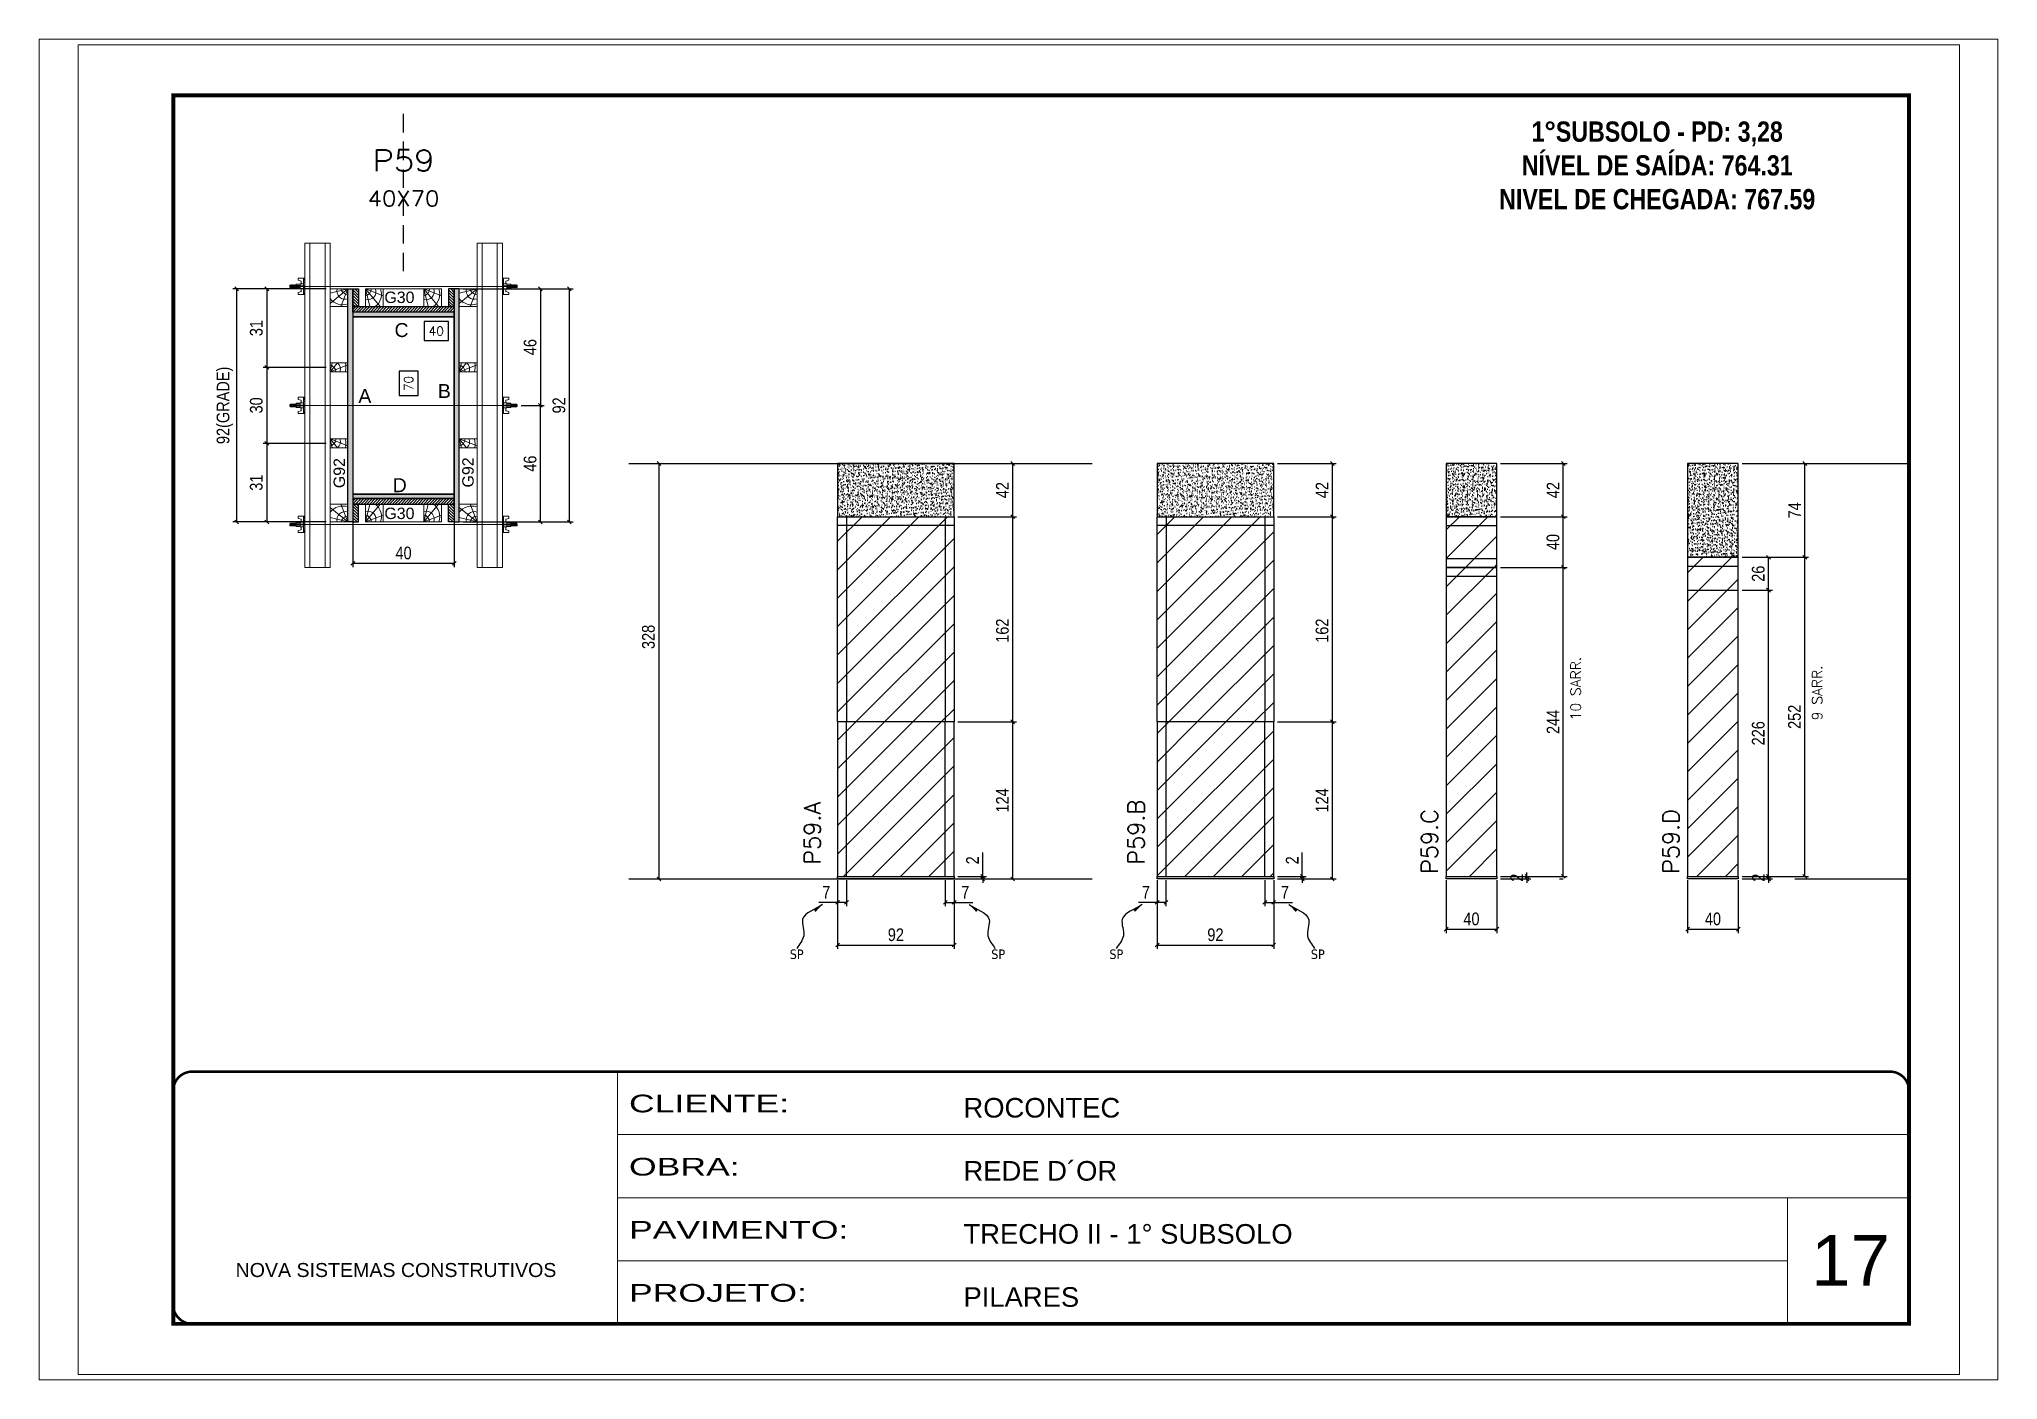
# Paper-space layout '01 (17)' of a CAD drawing. Extents: x -14 to 272, y 0 to 196.
# The model-space entities are those that its viewports show. They can reach past a viewport. Long polylines and large blocks are cut down to what shows.
import ezdxf
from ezdxf.enums import TextEntityAlignment as Align

# ---------------------------------------------------------------- set-up
doc = ezdxf.new("R2010")
doc.units = 0
for name, pattern in [('CONTINUO', [0]), ('DASHED', [0.75, 0.5, -0.25]), ('DIVIDE2', [0.625, 0.25, -0.125, 0, -0.125, 0, -0.125]), ('HIDDEN', [0.375, 0.25, -0.125])]:
    doc.linetypes.add(name, pattern=pattern)
for name, color, linetype, lineweight in [('CARIMBO', 255, 'Continuous', 9), ('Folhas', 255, 'Continuous', 9), ('Hachura', 251, 'Continuous', 9), ('Madeira', 126, 'Continuous', 18), ('Perfil Metálico', 224, 'Continuous', 18), ('SARRAFO DE PRESSAO', 251, 'DASHED', 9), ('Texto Seção', 7, 'Continuous', 15)]:
    doc.layers.add(name, color=color, linetype=linetype, lineweight=lineweight)
for name, color, linetype in [('CHAPA', 1, 'Continuous'), ('COTA', 241, 'Continuous'), ('cotas', 4, 'Continuous'), ('FUNDOS', 1, 'Continuous'), ('MEIO_PONT', 93, 'Continuous'), ('NOMENCLATURA', 7, 'Continuous'), ('Nível', 160, 'Continuous'), ('Painéis', 200, 'Continuous'), ('SARR_2.2x7', 40, 'Continuous'), ('SARRAFO', 251, 'Continuous'), ('Sarrafo de Pressão', 42, 'HIDDEN'), ('texto', 7, 'Continuous'), ('Texto de Titulo', 7, 'Continuous'), ('Texto Qtd Sarr', 242, 'Continuous'), ('TEXTO_GERAL', 7, 'Continuous')]:
    doc.layers.add(name, color=color, linetype=linetype)
doc.styles.add('ARIAL', font='arial.ttf')
doc.styles.add('COTA TECNICA', font='techl___.ttf', dxfattribs={"height": 10})
doc.styles.add('COTA TECNICA 2X', font='techl___.ttf', dxfattribs={"height": 10})
doc.styles.add('COTA TECNICA-50', font='techl___.ttf', dxfattribs={"height": 10})
doc.styles.add('REGUA-120', font='ROMANS.shx', dxfattribs={"height": 15})
doc.styles.add('ROMANC', font='techb___.ttf', dxfattribs={"height": 2.5})
doc.styles.add('ROMANS', font='romans.shx')
doc.styles.add('SANSSERIF', font='sas_____.pfb')
doc.styles.get("Standard").update_dxf_attribs({"font": 'arial.ttf'})
doc.styles.add('Tecnologia', font='')
doc.styles.get('Tecnologia').set_extended_font_data('Forgotten Futurist')
doc.dimstyles.new('COTA PAINEL-50', dxfattribs={"dimtxt": 10, "dimasz": 3, "dimexe": 3, "dimexo": 3, "dimgap": 3, "dimtad": 1, "dimdec": 1, "dimzin": 12, "dimdsep": 46, "dimtxsty": 'COTA TECNICA-50', "dimblk1": 'OBLIQUE', "dimblk2": 'OBLIQUE', "dimsah": 1, "dimcen": 0.9, "dimclrd": 4, "dimclre": 4, "dimclrt": 240, "dimadec": 1, "dimazin": 3, "dimtfac": 1, "dimtdec": 1, "dimtmove": 0, "dimatfit": 3, "dimfxl": 1, "dimtolj": 1, "dimtzin": 12, "dimarcsym": 0})
doc.dimstyles.new('PAINEL', dxfattribs={"dimtxt": 10, "dimasz": 3, "dimexe": 3, "dimexo": 3, "dimgap": 3, "dimtad": 1, "dimdec": 1, "dimzin": 12, "dimdsep": 46, "dimtxsty": 'COTA TECNICA', "dimblk1": 'OBLIQUE', "dimblk2": 'OBLIQUE', "dimsah": 1, "dimcen": 0.9, "dimclrd": 4, "dimclre": 4, "dimclrt": 240, "dimadec": 1, "dimazin": 3, "dimtfac": 1, "dimtdec": 1, "dimtmove": 0, "dimatfit": 3, "dimfxl": 1, "dimtolj": 1, "dimtzin": 12, "dimarcsym": 0})
doc.dimstyles.new('SECAO PILAR', dxfattribs={"dimtxt": 10, "dimasz": 3, "dimexe": 3, "dimexo": 3, "dimgap": 3, "dimtad": 1, "dimdec": 1, "dimlfac": 0.5, "dimzin": 12, "dimdsep": 46, "dimtxsty": 'COTA TECNICA 2X', "dimblk1": 'OBLIQUE', "dimblk2": 'OBLIQUE', "dimsah": 1, "dimcen": 0.9, "dimclrd": 256, "dimclre": 256, "dimclrt": 256, "dimadec": 1, "dimazin": 3, "dimtfac": 1, "dimtdec": 1, "dimtmove": 0, "dimatfit": 3, "dimfxl": 1, "dimtolj": 1, "dimtzin": 12, "dimarcsym": 0})
doc.dimstyles.new('SECÇÃO 2', dxfattribs={"dimtxt": 7, "dimasz": 6, "dimexe": 0.18, "dimexo": 2, "dimgap": -4, "dimtad": 3, "dimdec": 1, "dimlfac": 0.5, "dimzin": 12, "dimdsep": 46, "dimtxsty": 'ROMANS', "dimblk": 'ARCHTICK', "dimcen": 0.09, "dimse1": 1, "dimse2": 1, "dimsd1": 1, "dimsd2": 1, "dimclrd": 180, "dimclre": 5, "dimclrt": 1, "dimadec": 0, "dimazin": 3, "dimtfac": 1, "dimtdec": 1, "dimtofl": 0, "dimtmove": 0, "dimatfit": 3, "dimldrblk": 'ARCHTICK', "dimfxl": 1, "dimtolj": 1, "dimtzin": 0, "dimarcsym": 0})
doc.dimstyles.get("Standard").update_dxf_attribs({"dimtxt": 0.18, "dimasz": 0.18, "dimexe": 0.18, "dimexo": 0.0625, "dimgap": 0.09, "dimtad": 0, "dimtih": 1, "dimtoh": 1, "dimdec": 4, "dimzin": 0, "dimdsep": 46, "dimtxsty": 'Standard', "dimcen": 0.09, "dimadec": 0, "dimazin": 0, "dimtfac": 1, "dimtdec": 4, "dimtofl": 0, "dimtmove": 0, "dimatfit": 3, "dimfxl": 1, "dimtolj": 1, "dimtzin": 0, "dimarcsym": 0})
pattern_1 = [(45, (-127075.793, -33000.405), (-11.2253202, 11.2253202), [])]

psp = doc.layouts.new('01 (17)')

msp = doc.modelspace()

# ---------------------------------------------------------------- texts
at = {"layer": 'CARIMBO', "style": 'ARIAL'}
msp.add_text('17', height=40, dxfattribs=at).set_placement((3313.07, -3334.36))
at = {"layer": 'NOMENCLATURA', "color": 2, "insert": (3191.53, -2388.44), "char_height": 16, "attachment_point": 2, "style": 'ROMANC'}
msp.add_mtext_dynamic_manual_height_columns('\\P1°SUBSOLO - PD: 3,28\\PNÍVEL DE SAÍDA: 764.31\\PNIVEL DE CHEGADA: 767.59', width=300.2766, gutter_width=1, heights=[-101.71], dxfattribs=at)
at = {"layer": 'texto', "color": 0, "char_height": 7.5, "attachment_point": 5}
for insert in [(2512.32, -3072.71), (2671.34, -3072.71), (2764.58, -3072.71), (2923.61, -3072.71)]:
    msp.add_mtext('{\\fTahoma|b0|i0|c0|p34;\\C4;SP}', dxfattribs=dict(at, insert=insert))
at = {"layer": 'Texto Seção', "linetype": 'Continuous', "style": 'ROMANS'}
for s, p in [('10 SARR.', (3131.1, -2887.94)), ('9 SARR.', (3321.71, -2887.94))]:
    msp.add_text(s, height=8, rotation=90, dxfattribs=at).set_placement(p)
at = {"layer": 'Texto Seção', "char_height": 13, "width": 285.3299, "attachment_point": 7, "rotation": 90, "style": 'REGUA-120'}
for s, insert in [('P59.B', (2786.78, -3001.97)), ('P59.A', (2531.1, -3001.97)), ('P59.C', (3018.28, -3009.29)), ('P59.D', (3208.89, -3009.29))]:
    msp.add_mtext(s, dxfattribs=dict(at, insert=insert))
at = {"layer": 'TEXTO_GERAL', "style": 'ARIAL'}
for s, p in [('C', (2200.41, -2579.82)), ('A', (2171.46, -2631.88)), ('B', (2234.18, -2627.96)), ('D', (2199.01, -2702.32))]:
    msp.add_text(s, height=11, dxfattribs=at).set_placement(p, align=Align.MIDDLE_CENTER)
at = {"layer": 'TEXTO_GERAL', "color": 0, "linetype": 'Continuous', "style": 'SANSSERIF'}
for p in [(2151.27, -2704.66), (2252.84, -2704.11)]:
    msp.add_text('G92', height=9, rotation=90, dxfattribs=at).set_placement(p, align=Align.MIDDLE_LEFT)
at = {"layer": 'TEXTO_GERAL', "color": 0, "linetype": 'Continuous', "char_height": 9, "width": 285.3299, "style": 'SANSSERIF'}
for insert, attachment_point in [((2186.86, -2549.47), 1), ((2186.86, -2729.18), 7)]:
    msp.add_mtext('G30', dxfattribs=dict(at, insert=insert, attachment_point=attachment_point))

# ---------------------------------------------------------------- blocks, each defined once
blk = doc.blocks.new('9999999999')
at = {"color": 30, "linetype": 'CONTINUO'}
for p, q in [((98564.6, 34230.2), (98564.6, 34429.4)), ((98564.6, 34379.6), (99584, 34379.6)), ((98564.6, 34329.8), (99488, 34329.8)), ((99584, 34329.8), (99488, 34329.8)), ((99488, 34329.8), (99488, 34230.2)), ((98564.6, 34280), (99488, 34280))]:
    blk.add_line(p, q, dxfattribs=at)
at = {"color": 30, "linetype": 'CONTINUO', "const_width": 2}
blk.add_lwpolyline([(99584, 34230.2), (99584, 34414.4, 0.414214), (99569, 34429.4), (98229, 34429.4, 0.414214), (98214, 34414.4), (98214, 34245.2, 0.414214), (98229, 34230.2), (99584, 34230.2)], format="xyb", dxfattribs=at)
at = {"layer": 'Folhas'}
blk.add_lwpolyline([(98139, 34190.2), (99624, 34190.2), (99624, 35240.2), (98139, 35240.2)], close=True, dxfattribs=at)
at = {"layer": 'Folhas', "color": 30, "const_width": 3}
blk.add_lwpolyline([(98214, 34230.2), (99584, 34230.2), (99584, 35200.2), (98214, 35200.2)], close=True, dxfattribs=at)
at = {"color": 7, "linetype": 'Continuous', "ltscale": 5, "style": 'ARIAL'}
for s, height, p in [('ROCONTEC', 15.48, (98837.7, 34393.1)), ('REDE D´OR', 15.48, (98837.7, 34343.3)), ('TRECHO II - 1° SUBSOLO', 15.483, (98837.7, 34293.5)), ('NOVA SISTEMAS CONSTRUTIVOS', 11.059, (98263.2, 34267.2)), ('PILARES', 15.48, (98837.7, 34243.7))]:
    blk.add_text(s, height=height, dxfattribs=at).set_placement(p)
at = {"layer": 'Folhas', "color": 7, "style": 'Tecnologia', "width": 1.5}
for s, p in [('CLIENTE:', (98573.7, 34397.2)), ('OBRA:', (98573.7, 34347.3)), ('PAVIMENTO:', (98573.7, 34297.5)), ('PROJETO:', (98573.7, 34247.7))]:
    blk.add_text(s, height=14, dxfattribs=at).set_placement(p)
blk = doc.blocks.new('titulo1')
at = {"layer": 'Defpoints', "color": 252, "linetype": 'HIDDEN', "ltscale": 2}
blk.add_line((0, 0), (0, 125), dxfattribs=at)
at = {"layer": 'Defpoints', "style": 'ROMANS', "oblique": 15}
blk.add_attdef('FOLHA', text='', height=10, dxfattribs=at).set_placement((0, 15.6), align=Align.MIDDLE_CENTER)
at = {"layer": 'Texto Qtd Sarr', "color": 3, "style": 'ROMANS', "oblique": 15}
for tag, height, p in [('TITULO', 17, (0, 71.4)), ('SEÇÃO', 12, (0, 41.5))]:
    blk.add_attdef(tag, text='', height=height, dxfattribs=at).set_placement(p, align=Align.MIDDLE_CENTER)
blk = doc.blocks.new('_Oblique')
at = {"color": 0, "linetype": 'ByBlock', "lineweight": -2}
blk.add_line((-0.5, -0.5), (0.5, 0.5), dxfattribs=at)
blk = doc.blocks.new('*D388')
at = {"layer": 'cotas', "color": 4, "linetype": 'ByBlock', "lineweight": -2, "transparency": 16777216}
for p, q in [((2382.9, -2685.2), (2406.6, -2685.2)), ((2403.6, -2685.2), (2403.6, -3013.2)), ((2382.9, -3013.2), (2406.6, -3013.2))]:
    blk.add_line(p, q, dxfattribs=at)
at = {"layer": 'Defpoints', "color": 0, "linetype": 'ByBlock', "transparency": 16777216}
for p in [(2379.9, -2685.2), (2379.9, -3013.2), (2403.6, -3013.2)]:
    blk.add_point(p, dxfattribs=at)
at = {"layer": 'cotas', "color": 4, "linetype": 'ByBlock', "lineweight": -2, "transparency": 16777216, "xscale": 3, "yscale": 3, "zscale": 3}
for p, rotation in [((2403.6, -2685.2), 90), ((2403.6, -3013.2), 270)]:
    blk.add_blockref('_Oblique', p, dxfattribs=dict(at, rotation=rotation))
at = {"layer": 'cotas', "color": 240, "linetype": 'ByBlock', "transparency": 16777216, "insert": (2395.3, -2822.1), "char_height": 10, "attachment_point": 5, "rotation": 90, "style": 'COTA TECNICA'}
blk.add_mtext('\\A1;328', dxfattribs=at)
blk = doc.blocks.new('*D103')
at = {"layer": 'COTA', "color": 4, "lineweight": -2, "transparency": 16777216}
for p, q in [((2544.6, -3014.2), (2544.6, -3068.4)), ((2636.6, -3014.2), (2636.6, -3068.4)), ((2544.6, -3065.4), (2636.6, -3065.4))]:
    blk.add_line(p, q, dxfattribs=at)
at = {"layer": 'Defpoints', "color": 0, "transparency": 16777216}
for p in [(2544.6, -3011.2), (2636.6, -3011.2), (2636.6, -3065.4)]:
    blk.add_point(p, dxfattribs=at)
at = {"layer": 'COTA', "color": 4, "lineweight": -2, "transparency": 16777216, "xscale": 3, "yscale": 3, "zscale": 3, "rotation": 180}
blk.add_blockref('_Oblique', (2544.6, -3065.4), dxfattribs=at)
at = {"layer": 'COTA', "color": 4, "lineweight": -2, "transparency": 16777216, "xscale": 3, "yscale": 3, "zscale": 3}
blk.add_blockref('_Oblique', (2636.6, -3065.4), dxfattribs=at)
at = {"layer": 'COTA', "color": 240, "transparency": 16777216, "insert": (2590.6, -3057.3), "char_height": 10, "attachment_point": 5, "style": 'COTA TECNICA'}
blk.add_mtext('\\A1;92', dxfattribs=at)
blk = doc.blocks.new('*D104')
at = {"layer": 'COTA', "color": 4, "lineweight": -2, "transparency": 16777216}
for p, q in [((2639.6, -2685.2), (2685.8, -2685.2)), ((2682.8, -2727.2), (2682.8, -2685.2)), ((2639.6, -2727.2), (2685.8, -2727.2))]:
    blk.add_line(p, q, dxfattribs=at)
at = {"layer": 'Defpoints', "color": 0, "transparency": 16777216}
for p in [(2636.6, -2685.2), (2682.8, -2685.2), (2636.6, -2727.2)]:
    blk.add_point(p, dxfattribs=at)
at = {"layer": 'COTA', "color": 4, "lineweight": -2, "transparency": 16777216, "xscale": 3, "yscale": 3, "zscale": 3}
for p, rotation in [((2682.8, -2685.2), 90), ((2682.8, -2727.2), 270)]:
    blk.add_blockref('_Oblique', p, dxfattribs=dict(at, rotation=rotation))
at = {"layer": 'COTA', "color": 240, "transparency": 16777216, "insert": (2674.7, -2706.2), "char_height": 10, "attachment_point": 5, "rotation": 90, "style": 'COTA TECNICA'}
blk.add_mtext('\\A1;42', dxfattribs=at)
blk = doc.blocks.new('*D105')
at = {"layer": 'COTA', "color": 4, "lineweight": -2, "transparency": 16777216}
for p, q in [((2639.6, -2889.2), (2685.8, -2889.2)), ((2682.8, -3013.2), (2682.8, -2889.2)), ((2639.6, -3013.2), (2685.8, -3013.2))]:
    blk.add_line(p, q, dxfattribs=at)
at = {"layer": 'Defpoints', "color": 0, "transparency": 16777216}
for p in [(2636.6, -2889.2), (2682.8, -2889.2), (2636.6, -3013.2)]:
    blk.add_point(p, dxfattribs=at)
at = {"layer": 'COTA', "color": 4, "lineweight": -2, "transparency": 16777216, "xscale": 3, "yscale": 3, "zscale": 3}
for p, rotation in [((2682.8, -2889.2), 90), ((2682.8, -3013.2), 270)]:
    blk.add_blockref('_Oblique', p, dxfattribs=dict(at, rotation=rotation))
at = {"layer": 'COTA', "color": 240, "transparency": 16777216, "insert": (2674.7, -2951.2), "char_height": 10, "attachment_point": 5, "rotation": 90, "style": 'COTA TECNICA-50'}
blk.add_mtext('\\A1;124', dxfattribs=at)
blk = doc.blocks.new('*D106')
at = {"layer": 'COTA', "color": 4, "lineweight": -2, "transparency": 16777216}
for p, q in [((2659.1, -3011.2), (2659.1, -2992.4)), ((2639.6, -3011.2), (2662.1, -3011.2)), ((2639.6, -3013.2), (2662.1, -3013.2)), ((2659.1, -3013.2), (2659.1, -3011.2)), ((2659.1, -3013.2), (2659.1, -3016.2))]:
    blk.add_line(p, q, dxfattribs=at)
at = {"layer": 'Defpoints', "color": 0, "transparency": 16777216}
for p in [(2636.6, -3011.2), (2636.6, -3013.2), (2659.1, -3013.2)]:
    blk.add_point(p, dxfattribs=at)
at = {"layer": 'COTA', "color": 4, "lineweight": -2, "transparency": 16777216, "xscale": 3, "yscale": 3, "zscale": 3}
for p, rotation in [((2659.1, -3011.2), 270), ((2659.1, -3013.2), 90)]:
    blk.add_blockref('_Oblique', p, dxfattribs=dict(at, rotation=rotation))
at = {"layer": 'COTA', "color": 240, "transparency": 16777216, "insert": (2651.1, -2998.5), "char_height": 10, "attachment_point": 5, "rotation": 90, "style": 'COTA TECNICA-50'}
blk.add_mtext('\\A1;2', dxfattribs=at)
blk = doc.blocks.new('*D107')
at = {"layer": 'COTA', "color": 4, "lineweight": -2, "transparency": 16777216}
for p, q in [((2551.6, -3014.2), (2551.6, -3034.7)), ((2544.6, -3016.2), (2544.6, -3034.7)), ((2544.6, -3031.7), (2529.8, -3031.7)), ((2551.6, -3031.7), (2544.6, -3031.7))]:
    blk.add_line(p, q, dxfattribs=at)
at = {"layer": 'Defpoints', "color": 0, "transparency": 16777216}
for p in [(2544.6, -3013.2), (2551.6, -3011.2), (2544.6, -3031.7)]:
    blk.add_point(p, dxfattribs=at)
at = {"layer": 'COTA', "color": 4, "lineweight": -2, "transparency": 16777216, "xscale": 3, "yscale": 3, "zscale": 3, "rotation": 180}
blk.add_blockref('_Oblique', (2544.6, -3031.7), dxfattribs=at)
at = {"layer": 'COTA', "color": 4, "lineweight": -2, "transparency": 16777216, "xscale": 3, "yscale": 3, "zscale": 3}
blk.add_blockref('_Oblique', (2551.6, -3031.7), dxfattribs=at)
at = {"layer": 'COTA', "color": 240, "transparency": 16777216, "insert": (2535.7, -3023.7), "char_height": 10, "attachment_point": 5, "style": 'COTA TECNICA-50'}
blk.add_mtext('\\A1;7', dxfattribs=at)
blk = doc.blocks.new('*D108')
at = {"layer": 'COTA', "color": 4, "lineweight": -2, "transparency": 16777216}
for p, q in [((2629.6, -3014.2), (2629.6, -3034.7)), ((2636.6, -3016.2), (2636.6, -3034.7)), ((2629.6, -3031.7), (2636.6, -3031.7)), ((2636.6, -3031.7), (2651.3, -3031.7))]:
    blk.add_line(p, q, dxfattribs=at)
at = {"layer": 'Defpoints', "color": 0, "transparency": 16777216}
for p in [(2629.6, -3011.2), (2636.6, -3013.2), (2636.6, -3031.7)]:
    blk.add_point(p, dxfattribs=at)
at = {"layer": 'COTA', "color": 4, "lineweight": -2, "transparency": 16777216, "xscale": 3, "yscale": 3, "zscale": 3, "rotation": 180}
blk.add_blockref('_Oblique', (2629.6, -3031.7), dxfattribs=at)
at = {"layer": 'COTA', "color": 4, "lineweight": -2, "transparency": 16777216, "xscale": 3, "yscale": 3, "zscale": 3}
blk.add_blockref('_Oblique', (2636.6, -3031.7), dxfattribs=at)
at = {"layer": 'COTA', "color": 240, "transparency": 16777216, "insert": (2645.4, -3023.7), "char_height": 10, "attachment_point": 5, "style": 'COTA TECNICA-50'}
blk.add_mtext('\\A1;7', dxfattribs=at)
blk = doc.blocks.new('*D109')
at = {"layer": 'COTA', "color": 4, "lineweight": -2, "transparency": 16777216}
for p, q in [((3258.5, -2759.2), (3311, -2759.2)), ((3308, -3011.2), (3308, -2759.2)), ((3258.5, -3011.2), (3311, -3011.2))]:
    blk.add_line(p, q, dxfattribs=at)
at = {"layer": 'Defpoints', "color": 0, "transparency": 16777216}
for p in [(3255.5, -2759.2), (3308, -2759.2), (3255.5, -3011.2)]:
    blk.add_point(p, dxfattribs=at)
at = {"layer": 'COTA', "color": 4, "lineweight": -2, "transparency": 16777216, "xscale": 3, "yscale": 3, "zscale": 3}
for p, rotation in [((3308, -2759.2), 90), ((3308, -3011.2), 270)]:
    blk.add_blockref('_Oblique', p, dxfattribs=dict(at, rotation=rotation))
at = {"layer": 'COTA', "color": 240, "transparency": 16777216, "insert": (3299.9, -2885.2), "char_height": 10, "attachment_point": 5, "rotation": 90, "style": 'COTA TECNICA'}
blk.add_mtext('\\A1;252', dxfattribs=at)
blk = doc.blocks.new('*D110')
at = {"layer": 'COTA', "color": 4, "lineweight": -2, "transparency": 16777216}
for p, q in [((3215.5, -3014.2), (3215.5, -3055.9)), ((3255.5, -3014.2), (3255.5, -3055.9)), ((3215.5, -3052.9), (3255.5, -3052.9))]:
    blk.add_line(p, q, dxfattribs=at)
at = {"layer": 'Defpoints', "color": 0, "transparency": 16777216}
for p in [(3215.5, -3011.2), (3255.5, -3011.2), (3255.5, -3052.9)]:
    blk.add_point(p, dxfattribs=at)
at = {"layer": 'COTA', "color": 4, "lineweight": -2, "transparency": 16777216, "xscale": 3, "yscale": 3, "zscale": 3, "rotation": 180}
blk.add_blockref('_Oblique', (3215.5, -3052.9), dxfattribs=at)
at = {"layer": 'COTA', "color": 4, "lineweight": -2, "transparency": 16777216, "xscale": 3, "yscale": 3, "zscale": 3}
blk.add_blockref('_Oblique', (3255.5, -3052.9), dxfattribs=at)
at = {"layer": 'COTA', "color": 240, "transparency": 16777216, "insert": (3235.5, -3044.8), "char_height": 10, "attachment_point": 5, "style": 'COTA TECNICA'}
blk.add_mtext('\\A1;40', dxfattribs=at)
blk = doc.blocks.new('*D111')
at = {"layer": 'COTA', "color": 4, "linetype": 'ByBlock', "lineweight": -2, "transparency": 16777216}
for p, q in [((3258.5, -2685.2), (3311, -2685.2)), ((3308, -2759.2), (3308, -2685.2)), ((3258.5, -2759.2), (3311, -2759.2))]:
    blk.add_line(p, q, dxfattribs=at)
at = {"layer": 'Defpoints', "color": 0, "linetype": 'ByBlock', "transparency": 16777216}
for p in [(3255.5, -2685.2), (3308, -2685.2), (3255.5, -2759.2)]:
    blk.add_point(p, dxfattribs=at)
at = {"layer": 'COTA', "color": 4, "linetype": 'ByBlock', "lineweight": -2, "transparency": 16777216, "xscale": 3, "yscale": 3, "zscale": 3}
for p, rotation in [((3308, -2685.2), 90), ((3308, -2759.2), 270)]:
    blk.add_blockref('_Oblique', p, dxfattribs=dict(at, rotation=rotation))
at = {"layer": 'COTA', "color": 240, "linetype": 'ByBlock', "transparency": 16777216, "insert": (3300, -2722.2), "char_height": 10, "attachment_point": 5, "rotation": 90, "style": 'COTA TECNICA'}
blk.add_mtext('\\A1;74', dxfattribs=at)
blk = doc.blocks.new('*D112')
at = {"layer": 'COTA', "color": 4, "lineweight": -2, "transparency": 16777216}
for p, q in [((3258.5, -3011.2), (3282.4, -3011.2)), ((3258.5, -3013.2), (3282.4, -3013.2)), ((3279.4, -3011.2), (3279.4, -3008.2)), ((3279.4, -3013.2), (3279.4, -3011.2)), ((3279.4, -3013.2), (3279.4, -3016.2))]:
    blk.add_line(p, q, dxfattribs=at)
at = {"layer": 'Defpoints', "color": 0, "transparency": 16777216}
for p in [(3255.5, -3011.2), (3255.5, -3013.2), (3279.4, -3011.2)]:
    blk.add_point(p, dxfattribs=at)
at = {"layer": 'COTA', "color": 4, "lineweight": -2, "transparency": 16777216, "xscale": 3, "yscale": 3, "zscale": 3}
for p, rotation in [((3279.4, -3011.2), 270), ((3279.4, -3013.2), 90)]:
    blk.add_blockref('_Oblique', p, dxfattribs=dict(at, rotation=rotation))
at = {"layer": 'COTA', "color": 240, "transparency": 16777216, "insert": (3271.4, -3012.2), "char_height": 10, "attachment_point": 5, "rotation": 90, "style": 'COTA TECNICA-50'}
blk.add_mtext('\\A1;2', dxfattribs=at)
blk = doc.blocks.new('*D113')
at = {"layer": 'COTA', "color": 180, "lineweight": -2, "transparency": 16777216}
for p, q in [((2213.5, -2612.3), (2198.5, -2612.3)), ((2198.5, -2612.3), (2198.5, -2631.6)), ((2213.5, -2631.6), (2213.5, -2612.3)), ((2198.5, -2631.6), (2213.5, -2631.6))]:
    blk.add_line(p, q, dxfattribs=at)
at = {"layer": 'Defpoints', "color": 0, "transparency": 16777216}
for p in [(2162, -2569.3), (2162, -2709.3), (2217.5, -2709.3)]:
    blk.add_point(p, dxfattribs=at)
at = {"layer": 'COTA', "color": 1, "transparency": 16777216, "insert": (2206, -2622), "char_height": 7, "attachment_point": 5, "rotation": 90, "style": 'ROMANS'}
blk.add_mtext('\\A1;70', dxfattribs=at)
blk = doc.blocks.new('_ArchTick')
at = {"color": 0, "linetype": 'ByBlock', "const_width": 0.15}
blk.add_lwpolyline([(-0.5, -0.5), (0.5, 0.5)], dxfattribs=at)
blk = doc.blocks.new('*D114')
at = {"layer": 'COTA', "lineweight": -2, "transparency": 16777216}
for p, q in [((2249, -2547.3), (2335.8, -2547.3)), ((2332.8, -2547.3), (2332.8, -2731.3)), ((2249, -2731.3), (2335.8, -2731.3))]:
    blk.add_line(p, q, dxfattribs=at)
at = {"layer": 'Defpoints', "color": 0, "transparency": 16777216}
for p in [(2246, -2547.3), (2246, -2731.3), (2332.8, -2731.3)]:
    blk.add_point(p, dxfattribs=at)
at = {"layer": 'COTA', "lineweight": -2, "transparency": 16777216, "xscale": 3, "yscale": 3, "zscale": 3}
for p, rotation in [((2332.8, -2547.3), 90), ((2332.8, -2731.3), 270)]:
    blk.add_blockref('_Oblique', p, dxfattribs=dict(at, rotation=rotation))
at = {"layer": 'COTA', "transparency": 16777216, "insert": (2324.7, -2639.3), "char_height": 10, "attachment_point": 5, "rotation": 90, "style": 'COTA TECNICA 2X'}
blk.add_mtext('\\A1;92', dxfattribs=at)
blk = doc.blocks.new('*D115')
at = {"layer": 'COTA', "lineweight": -2, "transparency": 16777216}
for p, q in [((2283, -2547.3), (2313, -2547.3)), ((2310, -2547.3), (2310, -2639.3)), ((2294.8, -2639.3), (2313, -2639.3))]:
    blk.add_line(p, q, dxfattribs=at)
at = {"layer": 'Defpoints', "color": 0, "transparency": 16777216}
for p in [(2280, -2547.3), (2291.8, -2639.3), (2310, -2639.3)]:
    blk.add_point(p, dxfattribs=at)
at = {"layer": 'COTA', "lineweight": -2, "transparency": 16777216, "xscale": 3, "yscale": 3, "zscale": 3}
for p, rotation in [((2310, -2547.3), 90), ((2310, -2639.3), 270)]:
    blk.add_blockref('_Oblique', p, dxfattribs=dict(at, rotation=rotation))
at = {"layer": 'COTA', "transparency": 16777216, "insert": (2301.9, -2593.3), "char_height": 10, "attachment_point": 5, "rotation": 90, "style": 'COTA TECNICA 2X'}
blk.add_mtext('\\A1;46', dxfattribs=at)
blk = doc.blocks.new('*D116')
at = {"layer": 'COTA', "lineweight": -2, "transparency": 16777216}
for p, q in [((2294.8, -2639.3), (2313, -2639.3)), ((2310, -2731.3), (2310, -2639.3)), ((2283, -2731.3), (2313, -2731.3))]:
    blk.add_line(p, q, dxfattribs=at)
at = {"layer": 'Defpoints', "color": 0, "transparency": 16777216}
for p in [(2291.8, -2639.3), (2310, -2639.3), (2280, -2731.3)]:
    blk.add_point(p, dxfattribs=at)
at = {"layer": 'COTA', "lineweight": -2, "transparency": 16777216, "xscale": 3, "yscale": 3, "zscale": 3}
for p, rotation in [((2310, -2639.3), 90), ((2310, -2731.3), 270)]:
    blk.add_blockref('_Oblique', p, dxfattribs=dict(at, rotation=rotation))
at = {"layer": 'COTA', "transparency": 16777216, "insert": (2301.9, -2685.3), "char_height": 10, "attachment_point": 5, "rotation": 90, "style": 'COTA TECNICA 2X'}
blk.add_mtext('\\A1;46', dxfattribs=at)
blk = doc.blocks.new('*D117')
at = {"layer": 'COTA', "color": 180, "lineweight": -2, "transparency": 16777216}
for p, q in [((2237.5, -2573.1), (2218.2, -2573.1)), ((2218.2, -2573.1), (2218.2, -2588.1)), ((2237.5, -2588.1), (2237.5, -2573.1)), ((2218.2, -2588.1), (2237.5, -2588.1))]:
    blk.add_line(p, q, dxfattribs=at)
at = {"layer": 'Defpoints', "color": 0, "transparency": 16777216}
for p in [(2162, -2569.3), (2242, -2569.3), (2242, -2592.1)]:
    blk.add_point(p, dxfattribs=at)
at = {"layer": 'COTA', "color": 1, "transparency": 16777216, "insert": (2227.8, -2580.6), "char_height": 7, "attachment_point": 5, "style": 'ROMANS'}
blk.add_mtext('\\A1;40', dxfattribs=at)
blk = doc.blocks.new('PONTALETE')
at = {"layer": 'Madeira'}
for q in [(2.71, 7), (7, 5.76), (7, 1.74)]:
    blk.add_line((0, 0), q, dxfattribs=at)
blk.add_lwpolyline([(0, 0), (7, 0), (7, 7), (0, 7)], close=True, dxfattribs=at)
for centre, radius, start, end in [((2.04, 0.06), 6.23, 37.28179, 109.09128), ((1.09, 0.9), 3.19, 343.60304, 109.98471), ((-0.21, -0.78), 3.09, 14.63219, 86.0383)]:
    blk.add_arc(centre, radius, start, end, dxfattribs=at)
blk = doc.blocks.new('*D118')
at = {"layer": 'COTA', "lineweight": -2, "transparency": 16777216}
for p, q in [((2141, -2547.3), (2067.2, -2547.3)), ((2070.2, -2547.3), (2070.2, -2731.3)), ((2141, -2731.3), (2067.2, -2731.3))]:
    blk.add_line(p, q, dxfattribs=at)
at = {"layer": 'Defpoints', "color": 0, "transparency": 16777216}
for p in [(2144, -2547.3), (2070.2, -2731.3), (2144, -2731.3)]:
    blk.add_point(p, dxfattribs=at)
at = {"layer": 'COTA', "lineweight": -2, "transparency": 16777216, "xscale": 3, "yscale": 3, "zscale": 3}
for p, rotation in [((2070.2, -2547.3), 90), ((2070.2, -2731.3), 270)]:
    blk.add_blockref('_Oblique', p, dxfattribs=dict(at, rotation=rotation))
at = {"layer": 'COTA', "transparency": 16777216, "insert": (2061, -2639.3), "char_height": 10, "attachment_point": 5, "rotation": 90, "style": 'COTA TECNICA 2X'}
blk.add_mtext('\\A1;92(GRADE)', dxfattribs=at)
blk = doc.blocks.new('MEIO PONTALETE')
at = {"layer": 'Madeira'}
for q in [(2.71, 7), (3.5, 2.88), (3.5, 0.87)]:
    blk.add_line((0, 0), q, dxfattribs=at)
blk.add_lwpolyline([(0, 0), (3.5, 0), (3.5, 7), (0, 7)], close=True, dxfattribs=at)
for centre, radius, start, end in [((2.04, 0.06), 6.23, 76.44987, 109.09128), ((1.09, 0.9), 3.19, 40.90626, 109.98471), ((-0.21, -0.78), 3.09, 14.63219, 86.0383)]:
    blk.add_arc(centre, radius, start, end, dxfattribs=at)
blk = doc.blocks.new('*D119')
at = {"layer": 'COTA', "lineweight": -2, "transparency": 16777216}
for p, q in [((2141, -2669.3), (2091.1, -2669.3)), ((2094.1, -2669.3), (2094.1, -2731.3)), ((2141, -2731.3), (2091.1, -2731.3))]:
    blk.add_line(p, q, dxfattribs=at)
at = {"layer": 'Defpoints', "color": 0, "transparency": 16777216}
for p in [(2144, -2669.3), (2094.1, -2731.3), (2144, -2731.3)]:
    blk.add_point(p, dxfattribs=at)
at = {"layer": 'COTA', "lineweight": -2, "transparency": 16777216, "xscale": 3, "yscale": 3, "zscale": 3}
for p, rotation in [((2094.1, -2669.3), 90), ((2094.1, -2731.3), 270)]:
    blk.add_blockref('_Oblique', p, dxfattribs=dict(at, rotation=rotation))
at = {"layer": 'COTA', "transparency": 16777216, "insert": (2085.8, -2700.3), "char_height": 10, "attachment_point": 5, "rotation": 90, "style": 'COTA TECNICA 2X'}
blk.add_mtext('\\A1;31', dxfattribs=at)
blk = doc.blocks.new('C')
at = {"layer": 'Hachura', "color": 0}
for p, q in [((0, 3.22), (0, -3.22)), ((0.45, 3.22), (0, 3.22)), ((0.46, 3.16), (0, 3.16)), ((0.46, 3.05), (0, 3.05)), ((0.46, 2.88), (0, 2.88)), ((0, 2.75), (0, -1.16)), ((0.46, 2.65), (0, 2.65)), ((0.46, 2.23), (0, 2.23)), ((0.46, 1.51), (0, 1.51)), ((0.39, 0.49), (0.17, 0.49)), ((0.45, -3.23), (0.45, 3.22)), ((0.45, 3.22), (2.58, 3.22)), ((1.74, 0.97), (0.45, 0.97)), ((1.45, 0.1), (0.45, 0.1)), ((1.35, 1.94), (1.35, 0.96)), ((2.58, 2.39), (1.47, 2.09)), ((1.74, -0.97), (1.74, 0.97)), ((1.74, 0.97), (1.74, 0.84)), ((1.74, 0.97), (1.74, 0.84)), ((1.74, 0.84), (3.35, 0.84)), ((3.35, 0.45), (1.74, 0.45)), ((2.58, 3.22), (2.58, 2.39)), ((3.32, 0.84), (3.32, -0.84)), ((3.35, 0.84), (3.35, -0.84)), ((3.68, 0.45), (3.35, 0.45)), ((3.84, -0.52), (3.35, 0.45)), ((3.35, 0.06), (3.67, -0.57)), ((3.68, 0.45), (4.16, -0.52)), ((3.72, 0.5), (4.25, -0.57)), ((4.37, -0.55), (3.83, 0.53)), ((4.15, 0.45), (3.93, 0.45)), ((4.42, -0.52), (3.93, 0.45)), ((4.15, 0.45), (4.26, 0.45)), ((4.26, 0.45), (4.74, -0.52)), ((4.3, 0.5), (4.83, -0.57)), ((4.95, -0.55), (4.41, 0.53)), ((4.51, 0.45), (4.84, 0.45)), ((5, -0.52), (4.51, 0.45)), ((4.84, 0.45), (5.32, -0.52)), ((4.88, 0.5), (5.41, -0.57)), ((5.53, -0.55), (4.99, 0.53)), ((5.58, -0.52), (5.09, 0.45)), ((5.42, 0.45), (5.09, 0.45)), ((5.58, -0.52), (5.09, 0.45)), ((5.42, 0.45), (5.74, -0.19)), ((5.46, 0.5), (5.74, -0.07)), ((5.74, 0.19), (5.57, 0.53)), ((5.74, 0.32), (5.68, 0.45)), ((5.68, 0.45), (5.74, 0.45)), ((5.74, 0.45), (5.9, 0.29)), ((5.74, 0.45), (5.74, -0.52)), ((5.9, -0.36), (5.9, 0.29)), ((0.45, 0), (0, 0)), ((0.46, -1.52), (0, -1.52)), ((0.46, -2.23), (0, -2.23)), ((0.46, -2.65), (0, -2.65)), ((0.46, -2.88), (0, -2.88)), ((0.46, -3.05), (0, -3.05)), ((0.46, -3.16), (0, -3.16)), ((0, -3.22), (2.57, -3.22)), ((0.08, -0.48), (0.29, -0.48)), ((0.29, -0.48), (0.4, -0.48)), ((0.45, 0), (0.45, -0.97)), ((0.45, -0.16), (1.45, -0.16)), ((0.45, -0.65), (0.45, -0.32)), ((0.45, -3.23), (0.45, -0.65)), ((0.45, -0.97), (1.74, -0.97)), ((1.35, -1.94), (1.35, -0.97)), ((2.58, -2.39), (1.47, -2.1)), ((3.35, -0.32), (1.74, -0.32)), ((3.35, -0.84), (1.74, -0.84)), ((2.58, -3.23), (2.58, -2.39)), ((3.35, -0.07), (3.58, -0.52)), ((3.35, -0.52), (3.58, -0.52)), ((3.84, -0.52), (4.16, -0.52)), ((4.42, -0.52), (4.74, -0.52)), ((4.63, -0.52), (4.74, -0.52)), ((5, -0.52), (5.32, -0.52)), ((5.58, -0.52), (5.74, -0.52)), ((5.74, -0.52), (5.9, -0.36)), ((5.74, -0.52), (5.74, -0.52))]:
    blk.add_line(p, q, dxfattribs=at)
for centre, radius, start, end in [((1.52, 1.94), 0.161, 104.74356, 180), ((1.44, -0.03), 0.129, 272.69497, 87.30503), ((3.81, 0.39), 0.143, 25.56881, 154.43119), ((4.39, 0.39), 0.143, 25.56881, 154.43119), ((4.97, 0.39), 0.143, 25.56881, 154.43119), ((5.55, 0.39), 0.143, 25.56881, 154.43119), ((0.17, -0.37), 0.174, 221.74404, 317.85924), ((1.52, -1.94), 0.161, 180, 255.25644), ((3.71, -0.4), 0.174, 222.14076, 318.25596), ((4.29, -0.4), 0.174, 222.14076, 318.25596), ((4.87, -0.4), 0.174, 222.14076, 318.25596), ((5.45, -0.4), 0.174, 222.14076, 318.25596), ((5.61, -0.4), 0.174, 317.85924, 318.25596)]:
    blk.add_arc(centre, radius, start, end, dxfattribs=at)
blk = doc.blocks.new('*D120')
at = {"layer": 'COTA', "lineweight": -2, "transparency": 16777216}
for p, q in [((2141, -2547.3), (2091.1, -2547.3)), ((2094.1, -2547.3), (2094.1, -2609.3)), ((2141, -2609.3), (2091.1, -2609.3))]:
    blk.add_line(p, q, dxfattribs=at)
at = {"layer": 'Defpoints', "color": 0, "transparency": 16777216}
for p in [(2144, -2547.3), (2094.1, -2609.3), (2144, -2609.3)]:
    blk.add_point(p, dxfattribs=at)
at = {"layer": 'COTA', "lineweight": -2, "transparency": 16777216, "xscale": 3, "yscale": 3, "zscale": 3}
for p, rotation in [((2094.1, -2547.3), 90), ((2094.1, -2609.3), 270)]:
    blk.add_blockref('_Oblique', p, dxfattribs=dict(at, rotation=rotation))
at = {"layer": 'COTA', "transparency": 16777216, "insert": (2085.8, -2578.3), "char_height": 10, "attachment_point": 5, "rotation": 90, "style": 'COTA TECNICA 2X'}
blk.add_mtext('\\A1;31', dxfattribs=at)
blk = doc.blocks.new('*D121')
at = {"layer": 'COTA', "lineweight": -2, "transparency": 16777216}
for p, q in [((2141, -2609.3), (2091.1, -2609.3)), ((2094.1, -2609.3), (2094.1, -2669.3)), ((2141, -2669.3), (2091.1, -2669.3))]:
    blk.add_line(p, q, dxfattribs=at)
at = {"layer": 'Defpoints', "color": 0, "transparency": 16777216}
for p in [(2144, -2609.3), (2094.1, -2669.3), (2144, -2669.3)]:
    blk.add_point(p, dxfattribs=at)
at = {"layer": 'COTA', "lineweight": -2, "transparency": 16777216, "xscale": 3, "yscale": 3, "zscale": 3}
for p, rotation in [((2094.1, -2609.3), 90), ((2094.1, -2669.3), 270)]:
    blk.add_blockref('_Oblique', p, dxfattribs=dict(at, rotation=rotation))
at = {"layer": 'COTA', "transparency": 16777216, "insert": (2085.8, -2639.3), "char_height": 10, "attachment_point": 5, "rotation": 90, "style": 'COTA TECNICA 2X'}
blk.add_mtext('\\A1;30', dxfattribs=at)
blk = doc.blocks.new('*D389')
at = {"layer": 'COTA', "lineweight": -2, "transparency": 16777216}
for p, q in [((2162, -2715.9), (2162, -2767)), ((2242, -2715.9), (2242, -2767)), ((2162, -2764), (2242, -2764))]:
    blk.add_line(p, q, dxfattribs=at)
at = {"layer": 'Defpoints', "color": 0, "transparency": 16777216}
for p in [(2162, -2712.9), (2242, -2712.9), (2242, -2764)]:
    blk.add_point(p, dxfattribs=at)
at = {"layer": 'COTA', "lineweight": -2, "transparency": 16777216, "xscale": 3, "yscale": 3, "zscale": 3, "rotation": 180}
blk.add_blockref('_Oblique', (2162, -2764), dxfattribs=at)
at = {"layer": 'COTA', "lineweight": -2, "transparency": 16777216, "xscale": 3, "yscale": 3, "zscale": 3}
blk.add_blockref('_Oblique', (2242, -2764), dxfattribs=at)
at = {"layer": 'COTA', "transparency": 16777216, "insert": (2202, -2755.9), "char_height": 10, "attachment_point": 5, "style": 'COTA TECNICA 2X'}
blk.add_mtext('\\A1;40', dxfattribs=at)
blk = doc.blocks.new('*D366')
at = {"layer": 'COTA', "color": 4, "linetype": 'ByBlock', "lineweight": -2, "transparency": 16777216}
for p, q in [((3258.5, -2785.2), (3282.4, -2785.2)), ((3279.4, -3011.2), (3279.4, -2785.2)), ((3258.5, -3011.2), (3282.4, -3011.2))]:
    blk.add_line(p, q, dxfattribs=at)
at = {"layer": 'Defpoints', "color": 0, "linetype": 'ByBlock', "transparency": 16777216}
for p in [(3255.5, -2785.2), (3279.4, -2785.2), (3255.5, -3011.2)]:
    blk.add_point(p, dxfattribs=at)
at = {"layer": 'COTA', "color": 4, "linetype": 'ByBlock', "lineweight": -2, "transparency": 16777216, "xscale": 3, "yscale": 3, "zscale": 3}
for p, rotation in [((3279.4, -2785.2), 90), ((3279.4, -3011.2), 270)]:
    blk.add_blockref('_Oblique', p, dxfattribs=dict(at, rotation=rotation))
at = {"layer": 'COTA', "color": 240, "linetype": 'ByBlock', "transparency": 16777216, "insert": (3271.3, -2898.2), "char_height": 10, "attachment_point": 5, "rotation": 90, "style": 'COTA TECNICA'}
blk.add_mtext('\\A1;226', dxfattribs=at)
blk = doc.blocks.new('*D367')
at = {"layer": 'COTA', "color": 4, "linetype": 'ByBlock', "lineweight": -2, "transparency": 16777216}
for p, q in [((3258.5, -2759.2), (3282.4, -2759.2)), ((3279.4, -2785.2), (3279.4, -2759.2)), ((3258.5, -2785.2), (3282.4, -2785.2))]:
    blk.add_line(p, q, dxfattribs=at)
at = {"layer": 'Defpoints', "color": 0, "linetype": 'ByBlock', "transparency": 16777216}
for p in [(3255.5, -2759.2), (3279.4, -2759.2), (3255.5, -2785.2)]:
    blk.add_point(p, dxfattribs=at)
at = {"layer": 'COTA', "color": 4, "linetype": 'ByBlock', "lineweight": -2, "transparency": 16777216, "xscale": 3, "yscale": 3, "zscale": 3}
for p, rotation in [((3279.4, -2759.2), 90), ((3279.4, -2785.2), 270)]:
    blk.add_blockref('_Oblique', p, dxfattribs=dict(at, rotation=rotation))
at = {"layer": 'COTA', "color": 240, "linetype": 'ByBlock', "transparency": 16777216, "insert": (3271.3, -2772.2), "char_height": 10, "attachment_point": 5, "rotation": 90, "style": 'COTA TECNICA'}
blk.add_mtext('\\A1;26', dxfattribs=at)
blk = doc.blocks.new('*D9')
at = {"layer": 'Defpoints', "color": 0, "linetype": 'ByBlock', "transparency": 16777216}
for p in [(2636.6, -2727.2), (2682.8, -2727.2), (2636.6, -2889.2)]:
    blk.add_point(p, dxfattribs=at)
at = {"layer": 'FUNDOS', "color": 4, "linetype": 'ByBlock', "lineweight": -2, "transparency": 16777216}
for p, q in [((2639.6, -2727.2), (2685.8, -2727.2)), ((2682.8, -2889.2), (2682.8, -2727.2)), ((2639.6, -2889.2), (2685.8, -2889.2))]:
    blk.add_line(p, q, dxfattribs=at)
at = {"layer": 'FUNDOS', "color": 4, "linetype": 'ByBlock', "lineweight": -2, "transparency": 16777216, "xscale": 3, "yscale": 3, "zscale": 3}
for p, rotation in [((2682.8, -2727.2), 90), ((2682.8, -2889.2), 270)]:
    blk.add_blockref('_Oblique', p, dxfattribs=dict(at, rotation=rotation))
at = {"layer": 'FUNDOS', "color": 240, "linetype": 'ByBlock', "transparency": 16777216, "insert": (2674.7, -2817.2), "char_height": 10, "attachment_point": 5, "rotation": 90, "style": 'COTA TECNICA'}
blk.add_mtext('\\A1;162', dxfattribs=at)
blk = doc.blocks.new('*D10')
at = {"layer": 'COTA', "color": 4, "lineweight": -2, "transparency": 16777216}
for p, q in [((2796.8, -3014.2), (2796.8, -3068.4)), ((2888.8, -3014.2), (2888.8, -3068.4)), ((2796.8, -3065.4), (2888.8, -3065.4))]:
    blk.add_line(p, q, dxfattribs=at)
at = {"layer": 'Defpoints', "color": 0, "transparency": 16777216}
for p in [(2796.8, -3011.2), (2888.8, -3011.2), (2888.8, -3065.4)]:
    blk.add_point(p, dxfattribs=at)
at = {"layer": 'COTA', "color": 4, "lineweight": -2, "transparency": 16777216, "xscale": 3, "yscale": 3, "zscale": 3, "rotation": 180}
blk.add_blockref('_Oblique', (2796.8, -3065.4), dxfattribs=at)
at = {"layer": 'COTA', "color": 4, "lineweight": -2, "transparency": 16777216, "xscale": 3, "yscale": 3, "zscale": 3}
blk.add_blockref('_Oblique', (2888.8, -3065.4), dxfattribs=at)
at = {"layer": 'COTA', "color": 240, "transparency": 16777216, "insert": (2842.8, -3057.3), "char_height": 10, "attachment_point": 5, "style": 'COTA TECNICA'}
blk.add_mtext('\\A1;92', dxfattribs=at)
blk = doc.blocks.new('*D11')
at = {"layer": 'COTA', "color": 4, "lineweight": -2, "transparency": 16777216}
for p, q in [((2891.8, -2685.2), (2938.1, -2685.2)), ((2935.1, -2727.2), (2935.1, -2685.2)), ((2891.8, -2727.2), (2938.1, -2727.2))]:
    blk.add_line(p, q, dxfattribs=at)
at = {"layer": 'Defpoints', "color": 0, "transparency": 16777216}
for p in [(2888.8, -2685.2), (2935.1, -2685.2), (2888.8, -2727.2)]:
    blk.add_point(p, dxfattribs=at)
at = {"layer": 'COTA', "color": 4, "lineweight": -2, "transparency": 16777216, "xscale": 3, "yscale": 3, "zscale": 3}
for p, rotation in [((2935.1, -2685.2), 90), ((2935.1, -2727.2), 270)]:
    blk.add_blockref('_Oblique', p, dxfattribs=dict(at, rotation=rotation))
at = {"layer": 'COTA', "color": 240, "transparency": 16777216, "insert": (2927, -2706.2), "char_height": 10, "attachment_point": 5, "rotation": 90, "style": 'COTA TECNICA'}
blk.add_mtext('\\A1;42', dxfattribs=at)
blk = doc.blocks.new('*D12')
at = {"layer": 'COTA', "color": 4, "lineweight": -2, "transparency": 16777216}
for p, q in [((2891.8, -2889.2), (2938.1, -2889.2)), ((2935.1, -3013.2), (2935.1, -2889.2)), ((2891.8, -3013.2), (2938.1, -3013.2))]:
    blk.add_line(p, q, dxfattribs=at)
at = {"layer": 'Defpoints', "color": 0, "transparency": 16777216}
for p in [(2888.8, -2889.2), (2935.1, -2889.2), (2888.8, -3013.2)]:
    blk.add_point(p, dxfattribs=at)
at = {"layer": 'COTA', "color": 4, "lineweight": -2, "transparency": 16777216, "xscale": 3, "yscale": 3, "zscale": 3}
for p, rotation in [((2935.1, -2889.2), 90), ((2935.1, -3013.2), 270)]:
    blk.add_blockref('_Oblique', p, dxfattribs=dict(at, rotation=rotation))
at = {"layer": 'COTA', "color": 240, "transparency": 16777216, "insert": (2927, -2951.2), "char_height": 10, "attachment_point": 5, "rotation": 90, "style": 'COTA TECNICA-50'}
blk.add_mtext('\\A1;124', dxfattribs=at)
blk = doc.blocks.new('*D13')
at = {"layer": 'COTA', "color": 4, "lineweight": -2, "transparency": 16777216}
for p, q in [((2911.4, -3011.2), (2911.4, -2992.4)), ((2891.8, -3011.2), (2914.4, -3011.2)), ((2891.8, -3013.2), (2914.4, -3013.2)), ((2911.4, -3013.2), (2911.4, -3011.2)), ((2911.4, -3013.2), (2911.4, -3016.2))]:
    blk.add_line(p, q, dxfattribs=at)
at = {"layer": 'Defpoints', "color": 0, "transparency": 16777216}
for p in [(2888.8, -3011.2), (2888.8, -3013.2), (2911.4, -3013.2)]:
    blk.add_point(p, dxfattribs=at)
at = {"layer": 'COTA', "color": 4, "lineweight": -2, "transparency": 16777216, "xscale": 3, "yscale": 3, "zscale": 3}
for p, rotation in [((2911.4, -3011.2), 270), ((2911.4, -3013.2), 90)]:
    blk.add_blockref('_Oblique', p, dxfattribs=dict(at, rotation=rotation))
at = {"layer": 'COTA', "color": 240, "transparency": 16777216, "insert": (2903.4, -2998.5), "char_height": 10, "attachment_point": 5, "rotation": 90, "style": 'COTA TECNICA-50'}
blk.add_mtext('\\A1;2', dxfattribs=at)
blk = doc.blocks.new('*D14')
at = {"layer": 'COTA', "color": 4, "lineweight": -2, "transparency": 16777216}
for p, q in [((2803.8, -3014.2), (2803.8, -3034.7)), ((2796.8, -3016.2), (2796.8, -3034.7)), ((2796.8, -3031.7), (2782.1, -3031.7)), ((2803.8, -3031.7), (2796.8, -3031.7))]:
    blk.add_line(p, q, dxfattribs=at)
at = {"layer": 'Defpoints', "color": 0, "transparency": 16777216}
for p in [(2796.8, -3013.2), (2803.8, -3011.2), (2796.8, -3031.7)]:
    blk.add_point(p, dxfattribs=at)
at = {"layer": 'COTA', "color": 4, "lineweight": -2, "transparency": 16777216, "xscale": 3, "yscale": 3, "zscale": 3, "rotation": 180}
blk.add_blockref('_Oblique', (2796.8, -3031.7), dxfattribs=at)
at = {"layer": 'COTA', "color": 4, "lineweight": -2, "transparency": 16777216, "xscale": 3, "yscale": 3, "zscale": 3}
blk.add_blockref('_Oblique', (2803.8, -3031.7), dxfattribs=at)
at = {"layer": 'COTA', "color": 240, "transparency": 16777216, "insert": (2788, -3023.7), "char_height": 10, "attachment_point": 5, "style": 'COTA TECNICA-50'}
blk.add_mtext('\\A1;7', dxfattribs=at)
blk = doc.blocks.new('*D15')
at = {"layer": 'COTA', "color": 4, "lineweight": -2, "transparency": 16777216}
for p, q in [((2881.8, -3014.2), (2881.8, -3034.7)), ((2888.8, -3016.2), (2888.8, -3034.7)), ((2881.8, -3031.7), (2888.8, -3031.7)), ((2888.8, -3031.7), (2903.6, -3031.7))]:
    blk.add_line(p, q, dxfattribs=at)
at = {"layer": 'Defpoints', "color": 0, "transparency": 16777216}
for p in [(2881.8, -3011.2), (2888.8, -3013.2), (2888.8, -3031.7)]:
    blk.add_point(p, dxfattribs=at)
at = {"layer": 'COTA', "color": 4, "lineweight": -2, "transparency": 16777216, "xscale": 3, "yscale": 3, "zscale": 3, "rotation": 180}
blk.add_blockref('_Oblique', (2881.8, -3031.7), dxfattribs=at)
at = {"layer": 'COTA', "color": 4, "lineweight": -2, "transparency": 16777216, "xscale": 3, "yscale": 3, "zscale": 3}
blk.add_blockref('_Oblique', (2888.8, -3031.7), dxfattribs=at)
at = {"layer": 'COTA', "color": 240, "transparency": 16777216, "insert": (2897.7, -3023.7), "char_height": 10, "attachment_point": 5, "style": 'COTA TECNICA-50'}
blk.add_mtext('\\A1;7', dxfattribs=at)
blk = doc.blocks.new('*D16')
at = {"layer": 'Defpoints', "color": 0, "linetype": 'ByBlock', "transparency": 16777216}
for p in [(2888.8, -2727.2), (2935.1, -2727.2), (2888.8, -2889.2)]:
    blk.add_point(p, dxfattribs=at)
at = {"layer": 'FUNDOS', "color": 4, "linetype": 'ByBlock', "lineweight": -2, "transparency": 16777216}
for p, q in [((2891.8, -2727.2), (2938.1, -2727.2)), ((2935.1, -2889.2), (2935.1, -2727.2)), ((2891.8, -2889.2), (2938.1, -2889.2))]:
    blk.add_line(p, q, dxfattribs=at)
at = {"layer": 'FUNDOS', "color": 4, "linetype": 'ByBlock', "lineweight": -2, "transparency": 16777216, "xscale": 3, "yscale": 3, "zscale": 3}
for p, rotation in [((2935.1, -2727.2), 90), ((2935.1, -2889.2), 270)]:
    blk.add_blockref('_Oblique', p, dxfattribs=dict(at, rotation=rotation))
at = {"layer": 'FUNDOS', "color": 240, "linetype": 'ByBlock', "transparency": 16777216, "insert": (2927, -2817.2), "char_height": 10, "attachment_point": 5, "rotation": 90, "style": 'COTA TECNICA'}
blk.add_mtext('\\A1;162', dxfattribs=at)
blk = doc.blocks.new('*D17')
at = {"layer": 'COTA', "color": 4, "lineweight": -2, "transparency": 16777216}
for p, q in [((3067.9, -2767.2), (3120.4, -2767.2)), ((3117.4, -3011.2), (3117.4, -2767.2)), ((3067.9, -3011.2), (3120.4, -3011.2))]:
    blk.add_line(p, q, dxfattribs=at)
at = {"layer": 'Defpoints', "color": 0, "transparency": 16777216}
for p in [(3064.9, -2767.2), (3117.4, -2767.2), (3064.9, -3011.2)]:
    blk.add_point(p, dxfattribs=at)
at = {"layer": 'COTA', "color": 4, "lineweight": -2, "transparency": 16777216, "xscale": 3, "yscale": 3, "zscale": 3}
for p, rotation in [((3117.4, -2767.2), 90), ((3117.4, -3011.2), 270)]:
    blk.add_blockref('_Oblique', p, dxfattribs=dict(at, rotation=rotation))
at = {"layer": 'COTA', "color": 240, "transparency": 16777216, "insert": (3109.3, -2889.2), "char_height": 10, "attachment_point": 5, "rotation": 90, "style": 'COTA TECNICA'}
blk.add_mtext('\\A1;244', dxfattribs=at)
blk = doc.blocks.new('*D18')
at = {"layer": 'COTA', "color": 4, "lineweight": -2, "transparency": 16777216}
for p, q in [((3067.9, -2685.2), (3120.4, -2685.2)), ((3117.4, -2727.2), (3117.4, -2685.2)), ((3067.9, -2727.2), (3120.4, -2727.2))]:
    blk.add_line(p, q, dxfattribs=at)
at = {"layer": 'Defpoints', "color": 0, "transparency": 16777216}
for p in [(3064.9, -2685.2), (3117.4, -2685.2), (3064.9, -2727.2)]:
    blk.add_point(p, dxfattribs=at)
at = {"layer": 'COTA', "color": 4, "lineweight": -2, "transparency": 16777216, "xscale": 3, "yscale": 3, "zscale": 3}
for p, rotation in [((3117.4, -2685.2), 90), ((3117.4, -2727.2), 270)]:
    blk.add_blockref('_Oblique', p, dxfattribs=dict(at, rotation=rotation))
at = {"layer": 'COTA', "color": 240, "transparency": 16777216, "insert": (3109.3, -2706.2), "char_height": 10, "attachment_point": 5, "rotation": 90, "style": 'COTA TECNICA'}
blk.add_mtext('\\A1;42', dxfattribs=at)
blk = doc.blocks.new('*D19')
at = {"layer": 'COTA', "color": 4, "lineweight": -2, "transparency": 16777216}
for p, q in [((3024.9, -3014.2), (3024.9, -3055.9)), ((3064.9, -3014.2), (3064.9, -3055.9)), ((3024.9, -3052.9), (3064.9, -3052.9))]:
    blk.add_line(p, q, dxfattribs=at)
at = {"layer": 'Defpoints', "color": 0, "transparency": 16777216}
for p in [(3024.9, -3011.2), (3064.9, -3011.2), (3064.9, -3052.9)]:
    blk.add_point(p, dxfattribs=at)
at = {"layer": 'COTA', "color": 4, "lineweight": -2, "transparency": 16777216, "xscale": 3, "yscale": 3, "zscale": 3, "rotation": 180}
blk.add_blockref('_Oblique', (3024.9, -3052.9), dxfattribs=at)
at = {"layer": 'COTA', "color": 4, "lineweight": -2, "transparency": 16777216, "xscale": 3, "yscale": 3, "zscale": 3}
blk.add_blockref('_Oblique', (3064.9, -3052.9), dxfattribs=at)
at = {"layer": 'COTA', "color": 240, "transparency": 16777216, "insert": (3044.9, -3044.8), "char_height": 10, "attachment_point": 5, "style": 'COTA TECNICA'}
blk.add_mtext('\\A1;40', dxfattribs=at)
blk = doc.blocks.new('*D368')
at = {"layer": 'COTA', "color": 4, "linetype": 'ByBlock', "lineweight": -2, "transparency": 16777216}
for p, q in [((3067.9, -2727.2), (3120.4, -2727.2)), ((3117.4, -2767.2), (3117.4, -2727.2)), ((3067.9, -2767.2), (3120.4, -2767.2))]:
    blk.add_line(p, q, dxfattribs=at)
at = {"layer": 'Defpoints', "color": 0, "linetype": 'ByBlock', "transparency": 16777216}
for p in [(3064.9, -2727.2), (3117.4, -2727.2), (3064.9, -2767.2)]:
    blk.add_point(p, dxfattribs=at)
at = {"layer": 'COTA', "color": 4, "linetype": 'ByBlock', "lineweight": -2, "transparency": 16777216, "xscale": 3, "yscale": 3, "zscale": 3}
for p, rotation in [((3117.4, -2727.2), 90), ((3117.4, -2767.2), 270)]:
    blk.add_blockref('_Oblique', p, dxfattribs=dict(at, rotation=rotation))
at = {"layer": 'COTA', "color": 240, "linetype": 'ByBlock', "transparency": 16777216, "insert": (3109.3, -2747.2), "char_height": 10, "attachment_point": 5, "rotation": 90, "style": 'COTA TECNICA'}
blk.add_mtext('\\A1;40', dxfattribs=at)
blk = doc.blocks.new('*D20')
at = {"layer": 'COTA', "color": 4, "lineweight": -2, "transparency": 16777216}
for p, q in [((3067.9, -3011.2), (3091.7, -3011.2)), ((3067.9, -3013.2), (3091.7, -3013.2)), ((3088.7, -3011.2), (3088.7, -3008.2)), ((3088.7, -3013.2), (3088.7, -3011.2)), ((3088.7, -3013.2), (3088.7, -3016.2))]:
    blk.add_line(p, q, dxfattribs=at)
at = {"layer": 'Defpoints', "color": 0, "transparency": 16777216}
for p in [(3064.9, -3011.2), (3064.9, -3013.2), (3088.7, -3011.2)]:
    blk.add_point(p, dxfattribs=at)
at = {"layer": 'COTA', "color": 4, "lineweight": -2, "transparency": 16777216, "xscale": 3, "yscale": 3, "zscale": 3}
for p, rotation in [((3088.7, -3011.2), 270), ((3088.7, -3013.2), 90)]:
    blk.add_blockref('_Oblique', p, dxfattribs=dict(at, rotation=rotation))
at = {"layer": 'COTA', "color": 240, "transparency": 16777216, "insert": (3080.7, -3012.2), "char_height": 10, "attachment_point": 5, "rotation": 90, "style": 'COTA TECNICA-50'}
blk.add_mtext('\\A1;2', dxfattribs=at)

# ---------------------------------------------------------------- dimensions: what is measured, and where the dimension line sits
at = {"layer": 'COTA'}
dim = msp.add_linear_dim(base=(2070.23, -2731.32), p1=(2144, -2547.32), p2=(2144, -2731.32), angle=270, text='<>(GRADE)', dimstyle='SECAO PILAR', dxfattribs=at)
dim.commit()
dim.dimension.update_dxf_attribs({"geometry": '*D118', "text_midpoint": (2061, -2639.32)})
for base, p1, p2, angle, dimstyle, picture, middle in [((2094.07, -2609.32), (2144, -2547.32), (2144, -2609.32), 270, 'SECAO PILAR', '*D120', (2085.85, -2578.32)), ((2332.78, -2731.32), (2246, -2547.32), (2246, -2731.32), 270, 'SECAO PILAR', '*D114', (2324.69, -2639.32)), ((2310.01, -2639.32), (2280, -2547.32), (2291.8, -2639.32), 270, 'SECAO PILAR', '*D115', (2301.91, -2593.32)), ((2094.07, -2669.32), (2144, -2609.32), (2144, -2669.32), 270, 'SECAO PILAR', '*D121', (2085.85, -2639.32)), ((2310.01, -2639.32), (2280, -2731.32), (2291.8, -2639.32), 90, 'SECAO PILAR', '*D116', (2301.91, -2685.32)), ((2094.07, -2731.32), (2144, -2669.32), (2144, -2731.32), 270, 'SECAO PILAR', '*D119', (2085.85, -2700.32)), ((2682.81, -2889.22), (2636.57, -3013.22), (2636.57, -2889.22), 90, 'COTA PAINEL-50', '*D105', (2674.73, -2951.22)), ((2935.07, -2889.22), (2888.83, -3013.22), (2888.83, -2889.22), 90, 'COTA PAINEL-50', '*D12', (2927, -2951.22)), ((2544.57, -3031.73), (2551.57, -3011.22), (2544.57, -3013.22), 180, 'COTA PAINEL-50', '*D107', (2535.7, -3023.65)), ((2796.83, -3031.73), (2803.83, -3011.22), (2796.83, -3013.22), 180, 'COTA PAINEL-50', '*D14', (2787.97, -3023.65))]:
    dim = msp.add_linear_dim(base=base, p1=p1, p2=p2, angle=angle, dimstyle=dimstyle, dxfattribs=at)
    dim.commit()
    dim.dimension.update_dxf_attribs({"geometry": picture, "text_midpoint": middle})
for base, p1, p2, angle, dimstyle, picture, middle in [((2217.51, -2709.32), (2162, -2569.32), (2162, -2709.32), 270, 'SECÇÃO 2', '*D113', (2217.51, -2621.95)), ((2659.09, -3013.22), (2636.57, -3011.22), (2636.57, -3013.22), 90, 'COTA PAINEL-50', '*D106', (2659.09, -2998.47)), ((2911.36, -3013.22), (2888.83, -3011.22), (2888.83, -3013.22), 90, 'COTA PAINEL-50', '*D13', (2911.36, -2998.47)), ((3088.74, -3011.22), (3064.93, -3013.22), (3064.93, -3011.22), 90, 'COTA PAINEL-50', '*D20', (3088.74, -3012.22)), ((3279.35, -3011.22), (3255.54, -3013.22), (3255.54, -3011.22), 90, 'COTA PAINEL-50', '*D112', (3279.35, -3012.22))]:
    dim = msp.add_linear_dim(base=base, p1=p1, p2=p2, angle=angle, dimstyle=dimstyle, dxfattribs=at)
    dim.commit()
    dim.dimension.update_dxf_attribs({"geometry": picture, "text_midpoint": middle, "dimtype": 160})
dim = msp.add_linear_dim(base=(2242, -2592.12), p1=(2162, -2569.32), p2=(2242, -2569.32), dimstyle='SECÇÃO 2', dxfattribs=at)
dim.commit()
dim.dimension.update_dxf_attribs({"geometry": '*D117', "text_midpoint": (2227.84, -2592.12), "dimtype": 160})
for base, p1, p2, picture, middle in [((2682.81, -2685.22), (2636.57, -2727.22), (2636.57, -2685.22), '*D104', (2674.73, -2706.22)), ((2935.07, -2685.22), (2888.83, -2727.22), (2888.83, -2685.22), '*D11', (2927, -2706.22)), ((3117.42, -2685.22), (3064.93, -2727.24), (3064.93, -2685.22), '*D18', (3109.34, -2706.23)), ((3117.42, -2767.24), (3064.93, -3011.22), (3064.93, -2767.24), '*D17', (3109.34, -2889.23)), ((3308.03, -2759.24), (3255.54, -3011.22), (3255.54, -2759.24), '*D109', (3299.92, -2885.23))]:
    dim = msp.add_linear_dim(base=base, p1=p1, p2=p2, angle=90, dimstyle='PAINEL', override={"dimarcsym": 2}, dxfattribs=at)
    dim.commit()
    dim.dimension.update_dxf_attribs({"geometry": picture, "text_midpoint": middle})
at = {"layer": 'COTA', "linetype": 'ByBlock'}
for base, p1, p2, picture, middle in [((3308.03, -2685.22), (3255.54, -2759.24), (3255.54, -2685.22), '*D111', (3299.95, -2722.23)), ((3117.42, -2727.24), (3064.93, -2767.24), (3064.93, -2727.24), '*D368', (3109.32, -2747.24)), ((3279.35, -2785.22), (3255.54, -3011.22), (3255.54, -2785.22), '*D366', (3271.25, -2898.22))]:
    dim = msp.add_linear_dim(base=base, p1=p1, p2=p2, angle=90, dimstyle='PAINEL', dxfattribs=at)
    dim.commit()
    dim.dimension.update_dxf_attribs({"geometry": picture, "text_midpoint": middle})
at = {"layer": 'COTA'}
for base, p1, p2, dimstyle, picture, middle in [((2242, -2763.96), (2162, -2712.92), (2242, -2712.92), 'SECAO PILAR', '*D389', (2202, -2755.86)), ((2636.57, -3031.73), (2629.57, -3011.22), (2636.57, -3013.22), 'COTA PAINEL-50', '*D108', (2645.43, -3023.65)), ((2888.83, -3031.73), (2881.83, -3011.22), (2888.83, -3013.22), 'COTA PAINEL-50', '*D15', (2897.7, -3023.65))]:
    dim = msp.add_linear_dim(base=base, p1=p1, p2=p2, dimstyle=dimstyle, dxfattribs=at)
    dim.commit()
    dim.dimension.update_dxf_attribs({"geometry": picture, "text_midpoint": middle})
at = {"layer": 'COTA', "linetype": 'ByBlock'}
dim = msp.add_linear_dim(base=(3279.35, -2759.24), p1=(3255.54, -2785.22), p2=(3255.54, -2759.24), angle=90, dimstyle='PAINEL', override={"dimtmove": 1}, dxfattribs=at)
dim.commit()
dim.dimension.update_dxf_attribs({"geometry": '*D367', "text_midpoint": (3271.25, -2772.23)})
at = {"layer": 'COTA'}
for base, p1, p2, picture, middle in [((2636.57, -3065.39), (2544.57, -3011.22), (2636.57, -3011.22), '*D103', (2590.57, -3057.31)), ((2888.83, -3065.39), (2796.83, -3011.22), (2888.83, -3011.22), '*D10', (2842.83, -3057.31)), ((3064.93, -3052.95), (3024.93, -3011.22), (3064.93, -3011.22), '*D19', (3044.93, -3044.84)), ((3255.54, -3052.95), (3215.54, -3011.22), (3255.54, -3011.22), '*D110', (3235.54, -3044.84))]:
    dim = msp.add_linear_dim(base=base, p1=p1, p2=p2, dimstyle='PAINEL', override={"dimarcsym": 2}, dxfattribs=at)
    dim.commit()
    dim.dimension.update_dxf_attribs({"geometry": picture, "text_midpoint": middle})
at = {"layer": 'cotas', "linetype": 'ByBlock'}
dim = msp.add_linear_dim(base=(2403.58, -3013.22), p1=(2379.86, -2685.22), p2=(2379.86, -3013.22), angle=90, dimstyle='PAINEL', dxfattribs=at)
dim.commit()
dim.dimension.update_dxf_attribs({"geometry": '*D388', "text_midpoint": (2403.58, -2822.09), "dimtype": 160})
at = {"layer": 'FUNDOS', "linetype": 'ByBlock'}
for base, p1, p2, picture, middle in [((2682.81, -2727.22), (2636.57, -2889.22), (2636.57, -2727.22), '*D9', (2682.81, -2817.22)), ((2935.07, -2727.22), (2888.83, -2889.22), (2888.83, -2727.22), '*D16', (2935.07, -2817.22))]:
    dim = msp.add_linear_dim(base=base, p1=p1, p2=p2, angle=90, dimstyle='PAINEL', dxfattribs=at)
    dim.commit()
    dim.dimension.update_dxf_attribs({"geometry": picture, "text_midpoint": middle, "dimtype": 161})

# ---------------------------------------------------------------- hatches: boundary and pattern name
at = {"layer": 'COTA', "linetype": 'ByBlock'}
h = msp.add_hatch(dxfattribs=at)
h.set_pattern_fill('AR-CONC', color=256, scale=0.03)
h.set_pattern_definition([(50, (-128558.517, -29574.48), (5.46554007, -0.47817257), [0.5715, -6.2865]), (355, (-128558.517, -29574.48), (-1.05730264, 5.73170536), [0.4572, -5.02921753]), (100.4514447, (-128558.0613, -29574.52), (4.40823741, 5.25353256), [0.48570026, -5.34270734]), (46.1842, (-128558.517, -29572.956), (8.13237123, -1.26126984), [0.85725, -9.42975]), (96.6355576, (-128557.839, -29573.061), (7.122124, 7.42278374), [0.7285507, -8.01406824]), (351.184151, (-128558.517, -29572.956), (7.122124, 7.42278374), [0.685799, -7.54379196]), (21, (-128557.755, -29573.337), (4.54843174, -3.06795595), [0.5715, -6.2865]), (326, (-128557.755, -29573.337), (1.85406085, 5.52563898), [0.4572, -5.0292]), (71.451445, (-128557.376, -29573.5927), (6.40249258, 2.45768307), [0.48570026, -5.34269813]), (37.5, (-128558.5168, -29574.48), (0.092658098, 2.536651166), [0, -4.96824, 0, -5.1054, 0, -5.04825]), (7.5, (-128558.5168, -29574.48), (2.004589875, 3.005417245), [0, -2.91084, 0, -4.85394, 0, -1.92405]), (327.5, (-128560.216, -29574.48), (4.067717855, -0.17186232), [0, -1.905, 0, -5.9436, 0, -7.8867]), (317.5, (-128560.978, -29574.48), (4.44387544, 0.76279473), [0, -2.4765, 0, -3.94716, 0, -5.6007])])
h.paths.add_polyline_path([(2544.57, -2727.22), (2636.57, -2727.22), (2636.57, -2685.22), (2544.57, -2685.22)])
h = msp.add_hatch(dxfattribs=at)
h.set_pattern_fill('AR-CONC', color=256, scale=0.03)
h.set_pattern_definition([(50, (-128306.2527, -29574.48), (5.46554007, -0.47817257), [0.5715, -6.2865]), (355, (-128306.253, -29574.48), (-1.05730264, 5.73170536), [0.4572, -5.02921753]), (100.4514447, (-128305.7973, -29574.52), (4.40823741, 5.25353256), [0.48570026, -5.34270734]), (46.1842, (-128306.253, -29572.956), (8.13237123, -1.26126984), [0.85725, -9.42975]), (96.6355576, (-128305.575, -29573.061), (7.122124, 7.42278374), [0.7285507, -8.01406824]), (351.184151, (-128306.253, -29572.956), (7.122124, 7.42278374), [0.685799, -7.54379196]), (21, (-128305.4907, -29573.337), (4.54843174, -3.06795595), [0.5715, -6.2865]), (326, (-128305.491, -29573.337), (1.85406085, 5.52563898), [0.4572, -5.0292]), (71.451445, (-128305.1117, -29573.5927), (6.40249258, 2.45768307), [0.48570026, -5.34269813]), (37.5, (-128306.2527, -29574.48), (0.092658098, 2.536651166), [0, -4.96824, 0, -5.1054, 0, -5.04825]), (7.5, (-128306.2527, -29574.48), (2.004589875, 3.005417245), [0, -2.91084, 0, -4.85394, 0, -1.92405]), (327.5, (-128307.952, -29574.48), (4.067717855, -0.17186232), [0, -1.905, 0, -5.9436, 0, -7.8867]), (317.5, (-128308.714, -29574.48), (4.44387544, 0.76279473), [0, -2.4765, 0, -3.94716, 0, -5.6007])])
h.paths.add_polyline_path([(2796.83, -2727.22), (2888.83, -2727.22), (2888.83, -2685.22), (2796.83, -2685.22)])
h = msp.add_hatch(dxfattribs=at)
h.set_pattern_fill('AR-CONC', color=256, scale=0.03)
h.set_pattern_definition([(50, (-128589.0986, -29540.48), (5.46554007, -0.47817257), [0.5715, -6.2865]), (355, (-128589.0986, -29540.48), (-1.05730264, 5.73170536), [0.4572, -5.02921753]), (100.4514447, (-128588.643, -29540.52), (4.40823741, 5.25353256), [0.48570026, -5.34270734]), (46.1842, (-128589.0986, -29538.956), (8.13237123, -1.26126984), [0.85725, -9.42975]), (96.6355576, (-128588.421, -29539.061), (7.122124, 7.42278374), [0.7285507, -8.01406824]), (351.184151, (-128589.0986, -29538.956), (7.122124, 7.42278374), [0.685799, -7.54379196]), (21, (-128588.3366, -29539.337), (4.54843174, -3.06795595), [0.5715, -6.2865]), (326, (-128588.3366, -29539.337), (1.85406085, 5.52563898), [0.4572, -5.0292]), (71.451445, (-128587.9575, -29539.5927), (6.40249258, 2.45768307), [0.48570026, -5.34269813]), (37.5, (-128589.0986, -29540.48), (0.092658098, 2.536651166), [0, -4.96824, 0, -5.1054, 0, -5.04825]), (7.5, (-128589.0986, -29540.48), (2.004589875, 3.005417245), [0, -2.91084, 0, -4.85394, 0, -1.92405]), (327.5, (-128590.7978, -29540.48), (4.067717855, -0.17186232), [0, -1.905, 0, -5.9436, 0, -7.8867]), (317.5, (-128591.56, -29540.48), (4.44387544, 0.76279473), [0, -2.4765, 0, -3.94716, 0, -5.6007])])
h.paths.add_polyline_path([(3024.93, -2727.22), (3064.93, -2727.22), (3064.93, -2685.22), (3024.93, -2685.22)])
h = msp.add_hatch(dxfattribs=at)
h.set_pattern_fill('AR-CONC', color=256, scale=0.03)
h.set_pattern_definition([(50, (-128398.4897, -29540.48), (5.46554007, -0.47817257), [0.5715, -6.2865]), (355, (-128398.49, -29540.48), (-1.05730264, 5.73170536), [0.4572, -5.02921753]), (100.4514447, (-128398.0343, -29540.52), (4.40823741, 5.25353256), [0.48570026, -5.34270734]), (46.1842, (-128398.49, -29538.956), (8.13237123, -1.26126984), [0.85725, -9.42975]), (96.6355576, (-128397.812, -29539.061), (7.122124, 7.42278374), [0.7285507, -8.01406824]), (351.184151, (-128398.49, -29538.956), (7.122124, 7.42278374), [0.685799, -7.54379196]), (21, (-128397.7277, -29539.337), (4.54843174, -3.06795595), [0.5715, -6.2865]), (326, (-128397.728, -29539.337), (1.85406085, 5.52563898), [0.4572, -5.0292]), (71.451445, (-128397.3487, -29539.5927), (6.40249258, 2.45768307), [0.48570026, -5.34269813]), (37.5, (-128398.4897, -29540.48), (0.092658098, 2.536651166), [0, -4.96824, 0, -5.1054, 0, -5.04825]), (7.5, (-128398.4897, -29540.48), (2.004589875, 3.005417245), [0, -2.91084, 0, -4.85394, 0, -1.92405]), (327.5, (-128400.189, -29540.48), (4.067717855, -0.17186232), [0, -1.905, 0, -5.9436, 0, -7.8867]), (317.5, (-128400.951, -29540.48), (4.44387544, 0.76279473), [0, -2.4765, 0, -3.94716, 0, -5.6007])])
h.paths.add_polyline_path([(3215.54, -2759.24), (3255.54, -2759.24), (3255.54, -2685.22), (3215.54, -2685.22)])
at = {"layer": 'Hachura'}
h = msp.add_hatch(color=256, dxfattribs=at)
h.dxf.hatch_style = 1
h.paths.add_polyline_path([(2162, -2731.32), (2158, -2731.32), (2158, -2547.32), (2162, -2547.32)])
h = msp.add_hatch(color=256, dxfattribs=at)
h.dxf.hatch_style = 1
h.paths.add_polyline_path([(2162, -2731.32), (2158, -2731.32), (2158, -2547.32), (2162, -2547.32)])
h = msp.add_hatch(dxfattribs=at)
h.set_pattern_fill('ANSI31', color=256, scale=0.5, angle=90, style=0)
h.set_pattern_definition([(135, (-20729.4059, 6576.6294), (-1.12253202, -1.12253202), [])])
h.paths.add_polyline_path([(2162, -2561.32), (2166.4, -2561.32), (2166.4, -2547.32), (2162, -2547.32)])
h = msp.add_hatch(dxfattribs=at)
h.set_pattern_fill('ANSI31', color=256, scale=0.5, angle=90, style=0)
h.set_pattern_definition([(135, (-20687.4059, 6576.6294), (-1.12253202, -1.12253202), [])])
h.paths.add_polyline_path([(2242, -2561.32), (2237.6, -2561.32), (2237.6, -2547.32), (2242, -2547.32)])
h = msp.add_hatch(color=256, dxfattribs=at)
h.dxf.hatch_style = 1
h.paths.add_polyline_path([(2242, -2731.32), (2246, -2731.32), (2246, -2547.32), (2242, -2547.32)])
h = msp.add_hatch(color=256, dxfattribs=at)
h.dxf.hatch_style = 1
h.paths.add_polyline_path([(2242, -2731.32), (2246, -2731.32), (2246, -2547.32), (2242, -2547.32)])
h = msp.add_hatch(dxfattribs=at)
h.set_pattern_fill('ANSI31', color=256, scale=0.5, style=0)
h.set_pattern_definition([(45, (11335.9541, 20363.6857), (-1.12253202, 1.12253202), [])])
h.paths.add_polyline_path([(2242, -2565.72), (2242, -2561.32), (2162, -2561.32), (2162, -2565.72)])
h = msp.add_hatch(color=256, dxfattribs=at)
h.dxf.hatch_style = 1
h.paths.add_polyline_path([(2162, -2565.72), (2162, -2569.32), (2242, -2569.32), (2242, -2565.72)])
h = msp.add_hatch(color=256, dxfattribs=at)
h.dxf.hatch_style = 1
h.paths.add_polyline_path([(2162, -2565.72), (2162, -2569.32), (2242, -2569.32), (2242, -2565.72)])
h = msp.add_hatch(color=256, dxfattribs=at)
h.dxf.hatch_style = 1
h.paths.add_polyline_path([(2162, -2709.32), (2162, -2712.92), (2242, -2712.92), (2242, -2709.32)])
h = msp.add_hatch(color=256, dxfattribs=at)
h.dxf.hatch_style = 1
h.paths.add_polyline_path([(2162, -2709.32), (2162, -2712.92), (2242, -2712.92), (2242, -2709.32)])
h = msp.add_hatch(dxfattribs=at)
h.set_pattern_fill('ANSI31', color=256, scale=0.5, style=0)
h.set_pattern_definition([(45, (11335.9541, 20389.6857), (-1.12253202, 1.12253202), [])])
h.paths.add_polyline_path([(2242, -2712.92), (2242, -2717.32), (2162, -2717.32), (2162, -2712.92)])
h = msp.add_hatch(dxfattribs=at)
h.set_pattern_fill('ANSI31', color=256, scale=0.5, angle=90, style=0)
h.set_pattern_definition([(135, (-20729.4059, 6771.6294), (-1.12253202, -1.12253202), [])])
h.paths.add_polyline_path([(2162, -2717.32), (2166.4, -2717.32), (2166.4, -2731.32), (2162, -2731.32)])
h = msp.add_hatch(dxfattribs=at)
h.set_pattern_fill('ANSI31', color=256, scale=0.5, angle=90, style=0)
h.set_pattern_definition([(135, (-20687.4059, 6771.6294), (-1.12253202, -1.12253202), [])])
h.paths.add_polyline_path([(2242, -2717.32), (2237.6, -2717.32), (2237.6, -2731.32), (2242, -2731.32)])
at = {"layer": 'Hachura', "linetype": 'ByBlock'}
h = msp.add_hatch(dxfattribs=at)
h.set_pattern_fill('ANSI31', color=256, scale=5)
h.set_pattern_definition(pattern_1)
h.paths.add_polyline_path([(2636.57, -2727.22), (2544.57, -2727.22), (2544.57, -2889.22), (2636.57, -2889.22)])
h = msp.add_hatch(dxfattribs=at)
h.set_pattern_fill('ANSI31', color=256, scale=5)
h.set_pattern_definition(pattern_1)
h.paths.add_polyline_path([(2888.83, -2727.22), (2796.83, -2727.22), (2796.83, -2889.22), (2888.83, -2889.22)])
h = msp.add_hatch(dxfattribs=at)
h.set_pattern_fill('ANSI31', color=256, scale=5)
h.set_pattern_definition(pattern_1)
h.paths.add_polyline_path([(3064.93, -2727.24), (3024.93, -2727.24), (3024.93, -2767.24), (3064.93, -2767.24)])
h = msp.add_hatch(dxfattribs=at)
h.set_pattern_fill('ANSI31', color=256, scale=5)
h.set_pattern_definition(pattern_1)
h.paths.add_polyline_path([(3064.93, -2767.24), (3024.93, -2767.24), (3024.93, -3011.22), (3064.93, -3011.22)])
h = msp.add_hatch(dxfattribs=at)
h.set_pattern_fill('ANSI31', color=256, scale=5)
h.set_pattern_definition(pattern_1)
h.paths.add_polyline_path([(3255.54, -2759.24), (3215.54, -2759.24), (3215.54, -2785.22), (3255.54, -2785.22)])
h = msp.add_hatch(dxfattribs=at)
h.set_pattern_fill('ANSI31', color=256, scale=5)
h.set_pattern_definition(pattern_1)
h.paths.add_polyline_path([(3255.54, -2785.22), (3215.54, -2785.22), (3215.54, -3011.22), (3255.54, -3011.22)])
h = msp.add_hatch(dxfattribs=at)
h.set_pattern_fill('ANSI31', color=256, scale=5)
h.set_pattern_definition(pattern_1)
h.paths.add_polyline_path([(2636.57, -2889.22), (2544.57, -2889.22), (2544.57, -3011.22), (2636.57, -3011.22)])
h = msp.add_hatch(dxfattribs=at)
h.set_pattern_fill('ANSI31', color=256, scale=5)
h.set_pattern_definition(pattern_1)
h.paths.add_polyline_path([(2888.83, -2889.22), (2796.83, -2889.22), (2796.83, -3011.22), (2888.83, -3011.22)])

# ---------------------------------------------------------------- linework, layer by layer
at = {"layer": 'CHAPA'}
for points in [[(2162, -2731.32), (2158, -2731.32), (2158, -2547.32), (2162, -2547.32)], [(2162, -2731.32), (2158, -2731.32), (2158, -2547.32), (2162, -2547.32)], [(2242, -2731.32), (2246, -2731.32), (2246, -2547.32), (2242, -2547.32)], [(2242, -2731.32), (2246, -2731.32), (2246, -2547.32), (2242, -2547.32)], [(2162, -2565.72), (2162, -2569.32), (2242, -2569.32), (2242, -2565.72)], [(2162, -2565.72), (2162, -2569.32), (2242, -2569.32), (2242, -2565.72)], [(2162, -2709.32), (2162, -2712.92), (2242, -2712.92), (2242, -2709.32)], [(2162, -2709.32), (2162, -2712.92), (2242, -2712.92), (2242, -2709.32)]]:
    msp.add_lwpolyline(points, close=True, dxfattribs=at)
at = {"layer": 'COTA', "linetype": 'ByBlock'}
for points in [[(2544.57, -2727.22), (2636.57, -2727.22), (2636.57, -2685.22), (2544.57, -2685.22)], [(2796.83, -2727.22), (2888.83, -2727.22), (2888.83, -2685.22), (2796.83, -2685.22)], [(3024.93, -2727.24), (3064.93, -2727.24), (3064.93, -2685.22), (3024.93, -2685.22)], [(3215.54, -2759.24), (3255.54, -2759.24), (3255.54, -2685.22), (3215.54, -2685.22)]]:
    msp.add_lwpolyline(points, close=True, dxfattribs=at)
at = {"layer": 'Hachura'}
for p, q in [((2113.2, -2545.32), (2287, -2545.31)), ((2113.2, -2639.32), (2287, -2639.33)), ((2113.2, -2733.32), (2287, -2733.33))]:
    msp.add_line(p, q, dxfattribs=at)
at = {"layer": 'Madeira'}
for points in [[(2158, -2731.32), (2144, -2731.32), (2144, -2547.32), (2158, -2547.32)], [(2172.01, -2547.32), (2172.01, -2561.32), (2232, -2561.32), (2232, -2547.32)], [(2246, -2731.32), (2260, -2731.32), (2260, -2547.32), (2246, -2547.32)], [(2172.01, -2731.32), (2172.01, -2717.32), (2232, -2717.32), (2232, -2731.32)]]:
    msp.add_lwpolyline(points, close=True, dxfattribs=at)
at = {"layer": 'Nível', "color": 4, "linetype": 'DIVIDE2', "ltscale": 50}
for p, q in [((2379.86, -2685.22), (3390.21, -2685.22)), ((2379.86, -3013.22), (3390.21, -3013.22))]:
    msp.add_line(p, q, dxfattribs=at)
at = {"layer": 'Painéis'}
for p, q in [((3215.54, -2785.22), (3255.54, -2785.22)), ((3024.93, -3011.22), (3064.93, -3011.22)), ((3024.93, -3013.22), (3024.93, -3011.22)), ((3064.93, -3013.22), (3024.93, -3013.22)), ((3064.93, -3011.22), (3064.93, -3013.22)), ((3215.54, -3011.22), (3255.54, -3011.22)), ((3215.54, -3013.22), (3215.54, -3011.22)), ((3255.54, -3013.22), (3215.54, -3013.22)), ((3255.54, -3011.22), (3255.54, -3013.22))]:
    msp.add_line(p, q, dxfattribs=at)
for points in [[(2242, -2569.32), (2162, -2569.32), (2162, -2709.32), (2242, -2709.32)], [(2636.57, -2889.22), (2544.57, -2889.22), (2544.57, -2727.22), (2636.57, -2727.22)], [(2888.83, -2889.22), (2796.83, -2889.22), (2796.83, -2727.22), (2888.83, -2727.22)], [(3024.93, -2767.24), (3064.93, -2767.24), (3064.93, -2727.24), (3024.93, -2727.24)], [(3024.93, -3011.22), (3064.93, -3011.22), (3064.93, -2767.24), (3024.93, -2767.24)], [(3215.54, -3011.22), (3255.54, -3011.22), (3255.54, -2759.24), (3215.54, -2759.24)], [(2544.57, -3011.22), (2636.57, -3011.22), (2636.57, -2889.22), (2544.57, -2889.22)], [(2796.83, -3011.22), (2888.83, -3011.22), (2888.83, -2889.22), (2796.83, -2889.22)], [(2544.57, -3011.22), (2636.57, -3011.22), (2636.57, -3013.22), (2544.57, -3013.22)], [(2796.83, -3011.22), (2888.83, -3011.22), (2888.83, -3013.22), (2796.83, -3013.22)]]:
    msp.add_lwpolyline(points, close=True, dxfattribs=at)
at = {"layer": 'Perfil Metálico'}
for points in [[(2124, -2767.32), (2144, -2767.32), (2144, -2511.32), (2124, -2511.32)], [(2140, -2511.32), (2128, -2511.32), (2128, -2767.32), (2140, -2767.32)], [(2280, -2767.32), (2260, -2767.32), (2260, -2511.32), (2280, -2511.32)], [(2264, -2511.32), (2276, -2511.32), (2276, -2767.32), (2264, -2767.32)]]:
    msp.add_lwpolyline(points, close=True, dxfattribs=at)
at = {"layer": 'SARR_2.2x7'}
for p, q in [((2636.57, -2734.22), (2544.57, -2734.22)), ((2888.83, -2734.22), (2796.83, -2734.22)), ((3024.93, -2734.24), (3064.93, -2734.24)), ((3024.93, -2760.24), (3064.93, -2760.24)), ((3215.54, -2766.24), (3255.54, -2766.24)), ((3024.93, -2774.24), (3064.93, -2774.24))]:
    msp.add_line(p, q, dxfattribs=at)
at = {"layer": 'SARRAFO'}
for points in [[(2166.4, -2547.32), (2166.4, -2561.32), (2162, -2561.32), (2162, -2547.32)], [(2237.6, -2547.32), (2237.6, -2561.32), (2242, -2561.32), (2242, -2547.32)], [(2162, -2561.32), (2242, -2561.32), (2242, -2565.72), (2162, -2565.72)], [(2162, -2717.32), (2242, -2717.32), (2242, -2712.92), (2162, -2712.92)], [(2166.4, -2731.32), (2166.4, -2717.32), (2162, -2717.32), (2162, -2731.32)], [(2237.6, -2731.32), (2237.6, -2717.32), (2242, -2717.32), (2242, -2731.32)]]:
    msp.add_lwpolyline(points, close=True, dxfattribs=at)
at = {"layer": 'Sarrafo de Pressão', "ltscale": 30}
for p, q in [((2551.57, -2727.22), (2551.57, -2889.22)), ((2629.57, -2727.22), (2629.57, -2889.22)), ((2803.83, -2727.22), (2803.83, -2889.22)), ((2881.83, -2727.22), (2881.83, -2889.22)), ((2551.57, -3011.22), (2551.57, -2889.22)), ((2629.57, -3011.22), (2629.57, -2889.22)), ((2803.83, -3011.22), (2803.83, -2889.22)), ((2881.83, -3011.22), (2881.83, -2889.22))]:
    msp.add_line(p, q, dxfattribs=at)

# ---------------------------------------------------------------- block references
at = {"layer": 'Hachura', "linetype": 'Continuous', "yscale": 2, "zscale": 2, "rotation": 180}
for p, xscale in [((2124, -2545.32), 2), ((2280, -2545.32), -2)]:
    msp.add_blockref('C', p, dxfattribs=dict(at, xscale=xscale))
at = {"layer": 'Hachura', "linetype": 'Continuous', "yscale": 2, "zscale": 2}
for p, xscale in [((2124, -2639.32), -2), ((2280, -2639.32), 2), ((2124, -2733.32), -2), ((2280, -2733.32), 2)]:
    msp.add_blockref('C', p, dxfattribs=dict(at, xscale=xscale))
at = {"layer": 'MEIO_PONT'}
for name, p, xscale, yscale, zscale, rotation in [('PONTALETE', (2158, -2547.32), 2, 2, 2, 180), ('PONTALETE', (2172.01, -2547.32), 2, 2, 2, 270), ('PONTALETE', (2218, -2547.32), 2, 2, 2, 270), ('PONTALETE', (2260, -2547.32), 2, 2, 2, 180), ('MEIO PONTALETE', (2144, -2612.82), -1.999999997962732, 1.999999997962732, 1.999999997962732, 270), ('MEIO PONTALETE', (2246, -2612.82), -1.999999997962732, 1.999999997962732, 1.999999997962732, 270), ('MEIO PONTALETE', (2144, -2665.82), 1.999999997962732, 1.999999997962732, 1.999999997962732, 270), ('MEIO PONTALETE', (2246, -2665.82), 1.999999997962732, 1.999999997962732, 1.999999997962732, 270), ('PONTALETE', (2172.01, -2731.32), -2, 2, 2, 270), ('PONTALETE', (2218, -2731.32), -2, 2, 2, 270)]:
    msp.add_blockref(name, p, dxfattribs=dict(at, xscale=xscale, yscale=yscale, zscale=zscale, rotation=rotation))
at = {"layer": 'MEIO_PONT', "xscale": -2, "yscale": 2, "zscale": 2}
for p in [(2158, -2731.32), (2260, -2731.32)]:
    msp.add_blockref('PONTALETE', p, dxfattribs=at)
at = {"layer": 'SARRAFO DE PRESSAO', "color": 6, "linetype": 'ByBlock'}
msp.add_blockref('9999999999', (-96193.77, -37594.71), dxfattribs=at)
at = {"layer": 'Texto Seção'}
ref = msp.add_blockref('titulo1', (2202, -2533.45), dxfattribs=at)
ref.add_attrib('TITULO', 'P59', dxfattribs={"layer": 'Texto de Titulo', "color": 7, "height": 17, "style": 'ROMANS', "width": 1.1}).set_placement((2202, -2445.95), align=Align.MIDDLE_CENTER)
ref.add_attrib('SEÇÃO', '40X70', dxfattribs={"layer": 'Texto de Titulo', "color": 7, "height": 12, "style": 'ROMANS', "width": 1.1}).set_placement((2202, -2475.95), align=Align.MIDDLE_CENTER)

msp.set_redraw_order([(e.dxf.handle, doc.entitydb.next_handle()) for e in msp.query("TEXT MTEXT ATTDEF DIMENSION ARC_DIMENSION")])  # texts and dimensions are drawn at this point

# ---------------------------------------------------------------- leaders
at = {"layer": 'COTA', "path_type": 1}
for points in [[(2532.74, -3033.4), (2516.95, -3045.23), (2517.88, -3058.24), (2512.33, -3068.02)], [(2648.4, -3033.4), (2664.18, -3045.23), (2663.26, -3058.24), (2668.81, -3068.02)], [(2785, -3033.4), (2769.22, -3045.23), (2770.14, -3058.24), (2764.59, -3068.02)], [(2900.66, -3033.4), (2916.45, -3045.23), (2915.52, -3058.24), (2921.07, -3068.02)]]:
    msp.add_leader(points, dimstyle='Standard', override={"dimasz": 8}, dxfattribs=at)

# ---------------------------------------------------------------- viewports
at = {"layer": 'Defpoints'}
psp.add_viewport(center=(128.91, 98.3), size=(285.8, 195.6935), view_center_point=(2687.39, -2879.42), view_height=1058.558, dxfattribs=at)

doc.saveas('drawing.dxf')
